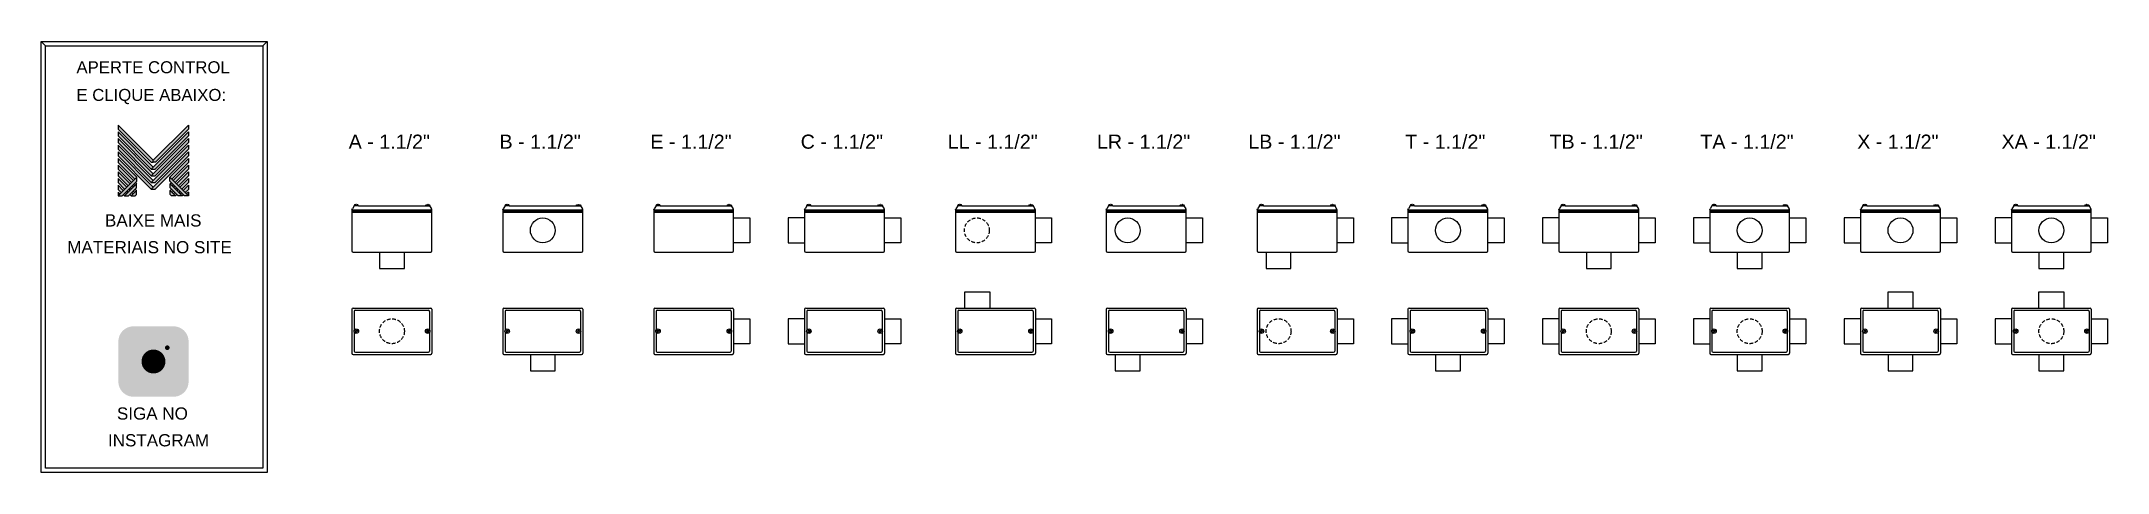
# Model space of a CAD drawing. Header units: millimetres. Extents: x -301 to 3370, y 92 to 858.
import ezdxf
from ezdxf.enums import TextEntityAlignment as Align

# ---------------------------------------------------------------- set-up
doc = ezdxf.new("R2010")
doc.units = ezdxf.units.MM
doc.linetypes.add('HIDDEN', pattern=[9.525, 6.35, -3.175])
for name, color, linetype in [('BUCHA DE PASSAGEM', 20, 'Continuous'), ('CONDULETE', 8, 'Continuous'), ('FURO VASADO', 251, 'HIDDEN'), ('logo01', 10, 'Continuous'), ('logo02', 250, 'Continuous')]:
    doc.layers.add(name, color=color, linetype=linetype)
doc.styles.get("Standard").update_dxf_attribs({"font": 'arial.ttf'})

msp = doc.modelspace()

# ---------------------------------------------------------------- texts
at = {"color": 1}
for s, p in [('A - 1.1/2"', (317.4, 667.2)), ('B - 1.1/2"', (585.4, 667.2)), ('E - 1.1/2"', (853.4, 667.2)), ('C - 1.1/2"', (1121.4, 667.2)), ('LL - 1.1/2"', (1389.4, 667.2)), ('LR - 1.1/2"', (1657.4, 667.2)), ('LB - 1.1/2"', (1925.4, 667.2)), ('T - 1.1/2"', (2193.4, 667.2)), ('TB - 1.1/2"', (2461.4, 667.2)), ('TA - 1.1/2"', (2729.4, 667.2)), ('X - 1.1/2"', (2997.4, 667.2)), ('XA - 1.1/2"', (3265.4, 667.2))]:
    msp.add_text(s, height=25, dxfattribs=at).set_placement(p, align=Align.CENTER)
at = {"layer": 'BUCHA DE PASSAGEM'}
for s, height, p in [('APERTE CONTROL', 21.263, (-238.4, 801.1)), ('E CLIQUE ABAIXO:', 21.263, (-238.4, 752)), ('BAIXE MAIS', 21.65, (-187.7, 529.1)), ('MATERIAIS NO SITE', 21.646, (-254.7, 481.6)), ('SIGA NO', 21.65, (-166.5, 186.5)), ('INSTAGRAM', 21.65, (-182.4, 139))]:
    msp.add_text(s, height=height, dxfattribs=at).set_placement(p)

# ---------------------------------------------------------------- blocks, each defined once
blk = doc.blocks.new('MESH')
at = {"layer": 'logo01'}
h = blk.add_hatch(color=256, dxfattribs=at)
h.dxf.hatch_style = 1
h.paths.add_polyline_path([(30046, 14087), (30046, 13835), (32119, 11769), (32248, 11769), (32248, 11893)])
h.paths.add_polyline_path([(30046, 13670), (30046, 13418), (32121, 11349), (32248, 11475)])
h.paths.add_polyline_path([(30046, 13253), (30046, 13001), (32121, 10932), (32248, 11058)])
h.paths.add_polyline_path([(30046, 12835), (30046, 12583), (32121, 10515), (32248, 10641)])
h.paths.add_polyline_path([(30046, 12418), (30046, 12166), (32121, 10097), (32248, 10223)])
h.paths.add_polyline_path([(30046, 12001), (30046, 11749), (31084, 10714), (31211, 10840)])
h.paths.add_polyline_path([(30046, 11583), (30046, 11331), (30875, 10505), (31001, 10631)])
h.paths.add_polyline_path([(30046, 11166), (30046, 10914), (30666, 10296), (30792, 10422)])
h.paths.add_polyline_path([(30046, 10749), (30046, 10497), (30456, 10088), (30583, 10214)])
h.paths.add_polyline_path([(30046, 10331), (30046, 10079), (30247, 9879), (30373, 10005)])
h.paths.add_polyline_path([(30164, 9796), (30046, 9914), (30046, 9679)])
h.paths.add_polyline_path([(30574, 9805), (30500, 9879), (30373, 9753), (30448, 9679)])
h.paths.add_polyline_path([(30784, 10013), (30709, 10088), (30583, 9962), (30657, 9887)])
h.paths.add_polyline_path([(30993, 9805), (30910, 9887), (30784, 9761), (30867, 9679)])
h.paths.add_polyline_path([(30993, 10222), (30918, 10296), (30792, 10170), (30867, 10096)])
h.paths.add_polyline_path([(31119, 10096), (30993, 9970), (31076, 9887), (31202, 10013)])
h.paths.add_polyline_path([(31202, 10431), (31128, 10505), (31001, 10379), (31076, 10305)], flags=17)
h.paths.add_polyline_path([(33284, 10840), (33284, 10588), (34196, 9679), (34449, 9679)])
h.paths.add_polyline_path([(33293, 10431), (33293, 10179), (33794, 9679), (34047, 9679)])
h.paths.add_polyline_path([(33293, 10013), (33293, 9761), (33376, 9679), (33628, 9679)], flags=17)
at = {"layer": 'logo02'}
h = blk.add_hatch(color=256, dxfattribs=at)
h.dxf.hatch_style = 1
h.paths.add_polyline_path([(34449, 13835), (34449, 14087), (32248, 11893), (32248, 11769), (32376, 11769)])
h.paths.add_polyline_path([(34449, 13418), (34449, 13670), (32121, 11349), (32374, 11349)])
h.paths.add_polyline_path([(34449, 13001), (34449, 13253), (32121, 10932), (32374, 10932)])
h.paths.add_polyline_path([(34449, 12583), (34449, 12835), (32121, 10515), (32374, 10515)])
h.paths.add_polyline_path([(34449, 12166), (34449, 12418), (32121, 10097), (32374, 10097)])
h.paths.add_polyline_path([(34449, 11749), (34449, 12001), (33284, 10840), (33411, 10714)], flags=17)
h.paths.add_polyline_path([(34449, 11331), (34449, 11583), (33494, 10631), (33620, 10505)], flags=17)
h.paths.add_polyline_path([(34449, 10914), (34449, 11166), (33703, 10422), (33829, 10296)], flags=17)
h.paths.add_polyline_path([(34449, 10497), (34449, 10749), (33912, 10214), (34039, 10088)])
h.paths.add_polyline_path([(34449, 10331), (34122, 10005), (34248, 9879), (34449, 10079)])
h.paths.add_polyline_path([(33577, 10296), (33502, 10222), (33628, 10096), (33703, 10170)])
h.paths.add_polyline_path([(33367, 10505), (33293, 10431), (33419, 10305), (33494, 10379)], flags=17)
h.paths.add_polyline_path([(33376, 10096), (33293, 10013), (33419, 9887), (33502, 9970)])
h.paths.add_polyline_path([(33786, 10088), (33711, 10013), (33838, 9887), (33912, 9962)])
h.paths.add_polyline_path([(33585, 9887), (33502, 9805), (33628, 9679), (33711, 9761)])
h.paths.add_polyline_path([(33995, 9879), (33921, 9805), (34047, 9679), (34122, 9753)])
h.paths.add_polyline_path([(34449, 9914), (34331, 9796), (34449, 9679)])
h.paths.add_polyline_path([(31202, 10013), (30867, 9679), (31119, 9679), (31202, 9761)], flags=17)
h.paths.add_polyline_path([(31202, 10179), (31202, 10431), (30448, 9679), (30701, 9679)])
h.paths.add_polyline_path([(31211, 10588), (31211, 10840), (30046, 9679), (30299, 9679)])
at = {"layer": 'logo01'}
for p, q in [((30046, 14087), (30046, 13835)), ((30046, 14087), (32248, 11893)), ((30046, 13835), (32119, 11769)), ((30046, 13670), (30046, 13418)), ((30046, 13670), (32248, 11475)), ((30046, 13418), (32121, 11349)), ((30046, 13253), (30046, 13001)), ((30046, 13253), (32248, 11058)), ((30046, 13001), (32121, 10932)), ((30046, 12835), (30046, 12583)), ((30046, 12835), (32248, 10641)), ((30046, 12583), (32121, 10515)), ((30046, 12418), (30046, 12166)), ((30046, 12418), (32248, 10223)), ((30046, 12166), (32121, 10097)), ((30046, 12001), (30046, 11749)), ((30046, 12001), (31211, 10840)), ((30046, 11749), (31084, 10714)), ((32119, 11769), (32248, 11769)), ((30046, 11583), (30046, 11331)), ((30046, 11583), (31001, 10631)), ((30046, 11331), (30875, 10505)), ((30046, 11166), (30046, 10914)), ((30046, 11166), (30792, 10422)), ((30046, 10914), (30666, 10296)), ((30046, 10749), (30046, 10497)), ((30046, 10749), (30583, 10214)), ((30046, 10497), (30456, 10088)), ((31001, 10379), (31076, 10305)), ((31128, 10505), (31202, 10431)), ((33284, 10840), (34449, 9679)), ((33284, 10588), (33284, 10840)), ((33284, 10588), (34196, 9679)), ((33293, 10431), (34047, 9679)), ((33293, 10179), (33293, 10431)), ((30046, 10331), (30046, 10079)), ((30046, 10331), (30373, 10005)), ((30046, 10079), (30247, 9879)), ((30046, 9914), (30046, 9679)), ((30046, 9914), (30164, 9796)), ((30373, 9753), (30448, 9679)), ((30500, 9879), (30574, 9805)), ((30583, 9962), (30657, 9887)), ((30709, 10088), (30784, 10013)), ((30784, 9761), (30867, 9679)), ((30792, 10170), (30867, 10096)), ((30910, 9887), (30993, 9805)), ((30918, 10296), (30993, 10222)), ((30993, 9970), (31076, 9887)), ((31119, 10096), (31202, 10013)), ((33293, 10179), (33794, 9679)), ((33293, 10013), (33628, 9679)), ((33293, 9761), (33293, 10013)), ((33293, 9761), (33376, 9679)), ((33628, 9679), (33376, 9679)), ((34047, 9679), (33794, 9679)), ((34449, 9679), (34196, 9679))]:
    blk.add_line(p, q, dxfattribs=at)
at = {"layer": 'logo02'}
for p, q in [((34449, 13670), (32121, 11349)), ((34449, 13253), (32121, 10932)), ((34449, 14087), (32248, 11893)), ((34449, 13418), (32374, 11349)), ((34449, 13001), (32374, 10932)), ((34449, 13835), (32376, 11769)), ((34449, 14087), (34449, 13835)), ((34449, 13670), (34449, 13418)), ((34449, 13253), (34449, 13001)), ((34449, 12835), (32121, 10515)), ((34449, 12418), (32121, 10097)), ((32248, 11769), (32248, 11893)), ((32376, 11769), (32248, 11769)), ((34449, 12583), (32374, 10515)), ((34449, 12166), (32374, 10097)), ((34449, 12001), (33284, 10840)), ((34449, 11749), (33411, 10714)), ((34449, 12835), (34449, 12583)), ((34449, 12418), (34449, 12166)), ((34449, 12001), (34449, 11749)), ((31211, 10840), (30046, 9679)), ((31211, 10588), (30299, 9679)), ((31202, 10431), (30448, 9679)), ((31202, 10179), (31202, 10431)), ((31211, 10588), (31211, 10840)), ((32121, 11349), (32374, 11349)), ((32121, 10932), (32374, 10932)), ((32121, 10515), (32374, 10515)), ((33367, 10505), (33293, 10431)), ((33494, 10379), (33419, 10305)), ((34449, 11583), (33494, 10631)), ((34449, 11331), (33620, 10505)), ((34449, 11166), (33703, 10422)), ((34449, 10914), (33829, 10296)), ((34449, 10749), (33912, 10214)), ((34449, 10497), (34039, 10088)), ((34449, 11583), (34449, 11331)), ((34449, 11166), (34449, 10914)), ((34449, 10749), (34449, 10497)), ((30046, 9679), (30299, 9679)), ((30448, 9679), (30701, 9679)), ((31202, 10179), (30701, 9679)), ((31202, 10013), (30867, 9679)), ((30867, 9679), (31119, 9679)), ((31202, 9761), (31119, 9679)), ((31202, 9761), (31202, 10013)), ((32121, 10097), (32374, 10097)), ((33376, 10096), (33293, 10013)), ((33502, 9970), (33419, 9887)), ((33577, 10296), (33502, 10222)), ((33585, 9887), (33502, 9805)), ((33703, 10170), (33628, 10096)), ((33711, 9761), (33628, 9679)), ((33786, 10088), (33711, 10013)), ((33912, 9962), (33838, 9887)), ((33995, 9879), (33921, 9805)), ((34122, 9753), (34047, 9679)), ((34449, 10331), (34122, 10005)), ((34449, 10079), (34248, 9879)), ((34449, 9914), (34331, 9796)), ((34449, 10331), (34449, 10079)), ((34449, 9914), (34449, 9679))]:
    blk.add_line(p, q, dxfattribs=at)

# ---------------------------------------------------------------- hatches: boundary and pattern name
at = {"layer": 'BUCHA DE PASSAGEM'}
h = msp.add_hatch(color=18, dxfattribs=at)
h.dxf.hatch_style = 1
h.paths.add_polyline_path([(-66, 352), (-137.1, 352, 0.414214), (-163.9, 325.2), (-163.9, 253.9, 0.414214), (-137.1, 227.1), (-66, 227.1, 0.414214), (-39.2, 253.9), (-39.2, 325.2, 0.414214)])
h.paths.add_polyline_path([(-118.9, 334.7), (-84.2, 334.7, -0.414214), (-56.5, 306.9), (-56.5, 272.2, -0.414214), (-84.2, 244.5), (-118.9, 244.5, -0.414214), (-146.6, 272.2), (-146.6, 306.9, -0.414214)], flags=16)
h.paths.add_polyline_path([(-118.9, 326.4), (-84.2, 326.4, -0.414214), (-64.8, 306.9), (-64.8, 272.2, -0.414214), (-84.2, 252.7), (-118.9, 252.7, -0.414214), (-138.3, 272.2), (-138.3, 306.9, -0.414214)], flags=0)
h.paths.add_polyline_path([(-80.3, 289.6, -1), (-122.8, 289.6, -1)], flags=0)
h.paths.add_polyline_path([(-88.6, 289.6, -1), (-114.5, 289.6, -1)], flags=0)
h.paths.add_polyline_path([(-72.9, 314.1, -1), (-81.2, 314.1, -1)], flags=0)
h.paths.add_polyline_path([(-84.2, 326.4), (-118.9, 326.4, 0.414214), (-138.3, 306.9), (-138.3, 272.2, 0.414214), (-118.9, 252.7), (-84.2, 252.7, 0.414214), (-64.8, 272.2), (-64.8, 306.9, 0.414214)], flags=0)
h.paths.add_polyline_path([(-114.5, 289.6, 1), (-88.6, 289.6, 1)], flags=0)
h = msp.add_hatch(color=0, dxfattribs=at)
h.dxf.hatch_style = 1
h.paths.add_polyline_path([(-118.9, 334.7, 0.414214), (-146.6, 306.9), (-146.6, 272.2, 0.414214), (-118.9, 244.5), (-84.2, 244.5, 0.414214), (-56.5, 272.2), (-56.5, 306.9, 0.414214), (-84.2, 334.7)])
h.paths.add_polyline_path([(-72.9, 314.1, -1), (-81.2, 314.1, -1)], flags=16)
h.paths.add_polyline_path([(-80.3, 289.6, -1), (-122.8, 289.6, -1)], flags=16)
h.paths.add_polyline_path([(-88.6, 289.6, -1), (-114.5, 289.6, -1)], flags=0)
h = msp.add_hatch(color=18, dxfattribs=at)
h.dxf.hatch_style = 1
h.paths.add_polyline_path([(-84.2, 326.4), (-118.9, 326.4, 0.414214), (-138.3, 306.9), (-138.3, 272.2, 0.414214), (-118.9, 252.7), (-84.2, 252.7, 0.414214), (-64.8, 272.2), (-64.8, 306.9, 0.414214)])
h.paths.add_polyline_path([(-80.3, 289.6, -1), (-122.8, 289.6, -1)], flags=16)
h.paths.add_polyline_path([(-88.6, 289.6, -1), (-114.5, 289.6, -1)], flags=0)
h.paths.add_polyline_path([(-81.2, 314.1, -1), (-72.9, 314.1, -1)], flags=16)
h.paths.add_polyline_path([(-88.6, 289.6, 1), (-114.5, 289.6, 1)], flags=0)
h = msp.add_hatch(color=0, dxfattribs=at)
h.dxf.hatch_style = 1
h.paths.add_polyline_path([(-122.8, 289.6, 1), (-80.3, 289.6, 1)])
h.paths.add_polyline_path([(-88.6, 289.6, -1), (-114.5, 289.6, -1)], flags=16)
h = msp.add_hatch(color=18, dxfattribs=at)
h.dxf.hatch_style = 1
h.paths.add_polyline_path([(-114.5, 289.6, 1), (-88.6, 289.6, 1)])
h = msp.add_hatch(color=0, dxfattribs=at)
h.dxf.hatch_style = 1
h.paths.add_polyline_path([(-72.9, 314.1, 1), (-81.2, 314.1, 1)])

# ---------------------------------------------------------------- linework, layer by layer
for p, q in [((-293.1, 850), (-300.8, 857.6)), ((92.7, 850), (100.3, 857.6))]:
    msp.add_line(p, q, dxfattribs=at)
for points in [[(-300.8, 857.6), (100.3, 857.6), (100.3, 92.4), (-300.8, 92.4)], [(-293.1, 850), (92.7, 850), (92.7, 100.1), (-293.1, 100.1)]]:
    msp.add_lwpolyline(points, close=True, dxfattribs=at)
at = {"layer": 'CONDULETE'}
for p, q in [((251.1, 558.8), (251.9, 560.5)), ((251.1, 558.8), (251.1, 485.7)), ((251.1, 558.8), (393.1, 558.8)), ((251.1, 556.4), (393.1, 556.4)), ((251.1, 554.7), (393.1, 554.7)), ((255.2, 565.7), (251.9, 560.5)), ((262.5, 565.7), (255, 565.7)), ((258.2, 567.3), (258.2, 567.9)), ((258.8, 567.1), (258.4, 567.1)), ((258.8, 567.1), (259.1, 567.1)), ((259.3, 567.3), (259.3, 567.9)), ((262.5, 565.7), (381.7, 565.7)), ((381.7, 565.7), (389.3, 565.7)), ((385, 567.3), (384.9, 567.9)), ((385.5, 567.1), (385.2, 567.1)), ((385.5, 567.1), (385.8, 567.1)), ((386, 567.3), (386.1, 567.9)), ((389, 565.7), (392.4, 560.5)), ((393.1, 558.8), (392.4, 560.5)), ((393.1, 485.7), (393.1, 558.8)), ((519.1, 558.8), (519.9, 560.5)), ((519.1, 558.8), (519.1, 485.7)), ((519.1, 558.8), (661.1, 558.8)), ((519.1, 556.4), (661.1, 556.4)), ((519.1, 554.7), (661.1, 554.7)), ((523.2, 565.7), (519.9, 560.5)), ((530.5, 565.7), (523, 565.7)), ((526.2, 567.3), (526.2, 567.9)), ((526.8, 567.1), (526.4, 567.1)), ((526.8, 567.1), (527.1, 567.1)), ((527.3, 567.3), (527.3, 567.9)), ((530.5, 565.7), (649.7, 565.7)), ((649.7, 565.7), (657.3, 565.7)), ((653, 567.3), (652.9, 567.9)), ((653.5, 567.1), (653.2, 567.1)), ((653.5, 567.1), (653.8, 567.1)), ((654, 567.3), (654.1, 567.9)), ((657, 565.7), (660.4, 560.5)), ((661.1, 558.8), (660.4, 560.5)), ((661.1, 485.7), (661.1, 558.8)), ((787.1, 558.8), (787.9, 560.5)), ((787.1, 558.8), (787.1, 485.7)), ((787.1, 558.8), (929.1, 558.8)), ((787.1, 556.4), (929.1, 556.4)), ((787.1, 554.7), (929.1, 554.7)), ((791.2, 565.7), (787.9, 560.5)), ((798.5, 565.7), (791, 565.7)), ((794.2, 567.3), (794.2, 567.9)), ((794.8, 567.1), (794.4, 567.1)), ((794.8, 567.1), (795.1, 567.1)), ((795.3, 567.3), (795.3, 567.9)), ((798.5, 565.7), (917.7, 565.7)), ((917.7, 565.7), (925.3, 565.7)), ((921, 567.3), (920.9, 567.9)), ((921.5, 567.1), (921.2, 567.1)), ((921.5, 567.1), (921.8, 567.1)), ((922, 567.3), (922.1, 567.9)), ((925, 565.7), (928.4, 560.5)), ((929.1, 558.8), (928.4, 560.5)), ((929.1, 485.7), (929.1, 558.8)), ((1055.1, 558.8), (1055.9, 560.5)), ((1055.1, 558.8), (1055.1, 485.7)), ((1055.1, 558.8), (1197.1, 558.8)), ((1055.1, 556.4), (1197.1, 556.4)), ((1055.1, 554.7), (1197.1, 554.7)), ((1059.2, 565.7), (1055.9, 560.5)), ((1066.5, 565.7), (1059, 565.7)), ((1062.2, 567.3), (1062.2, 567.9)), ((1062.8, 567.1), (1062.4, 567.1)), ((1062.8, 567.1), (1063.1, 567.1)), ((1063.3, 567.3), (1063.3, 567.9)), ((1066.5, 565.7), (1185.7, 565.7)), ((1185.7, 565.7), (1193.3, 565.7)), ((1189, 567.3), (1188.9, 567.9)), ((1189.5, 567.1), (1189.2, 567.1)), ((1189.5, 567.1), (1189.8, 567.1)), ((1190, 567.3), (1190.1, 567.9)), ((1193, 565.7), (1196.4, 560.5)), ((1197.1, 558.8), (1196.4, 560.5)), ((1197.1, 485.7), (1197.1, 558.8)), ((1323.1, 558.8), (1323.9, 560.5)), ((1323.1, 558.8), (1323.1, 485.7)), ((1323.1, 558.8), (1465.1, 558.8)), ((1323.1, 556.4), (1465.1, 556.4)), ((1323.1, 554.7), (1465.1, 554.7)), ((1327.2, 565.7), (1323.9, 560.5)), ((1334.5, 565.7), (1327, 565.7)), ((1330.2, 567.3), (1330.2, 567.9)), ((1330.8, 567.1), (1330.4, 567.1)), ((1330.8, 567.1), (1331.1, 567.1)), ((1331.3, 567.3), (1331.3, 567.9)), ((1334.5, 565.7), (1453.7, 565.7)), ((1453.7, 565.7), (1461.3, 565.7)), ((1457, 567.3), (1456.9, 567.9)), ((1457.5, 567.1), (1457.2, 567.1)), ((1457.5, 567.1), (1457.8, 567.1)), ((1458, 567.3), (1458.1, 567.9)), ((1461, 565.7), (1464.4, 560.5)), ((1465.1, 558.8), (1464.4, 560.5)), ((1465.1, 485.7), (1465.1, 558.8)), ((1591.1, 558.8), (1591.9, 560.5)), ((1591.1, 558.8), (1591.1, 485.7)), ((1591.1, 558.8), (1733.1, 558.8)), ((1591.1, 556.4), (1733.1, 556.4)), ((1591.1, 554.7), (1733.1, 554.7)), ((1595.2, 565.7), (1591.9, 560.5)), ((1602.5, 565.7), (1595, 565.7)), ((1598.2, 567.3), (1598.2, 567.9)), ((1598.8, 567.1), (1598.4, 567.1)), ((1598.8, 567.1), (1599.1, 567.1)), ((1599.3, 567.3), (1599.3, 567.9)), ((1602.5, 565.7), (1721.7, 565.7)), ((1721.7, 565.7), (1729.3, 565.7)), ((1725, 567.3), (1724.9, 567.9)), ((1725.5, 567.1), (1725.2, 567.1)), ((1725.5, 567.1), (1725.8, 567.1)), ((1726, 567.3), (1726.1, 567.9)), ((1729, 565.7), (1732.4, 560.5)), ((1733.1, 558.8), (1732.4, 560.5)), ((1733.1, 485.7), (1733.1, 558.8)), ((1859.1, 558.8), (1859.9, 560.5)), ((1859.1, 558.8), (1859.1, 485.7)), ((1859.1, 558.8), (2001.1, 558.8)), ((1859.1, 556.4), (2001.1, 556.4)), ((1859.1, 554.7), (2001.1, 554.7)), ((1863.2, 565.7), (1859.9, 560.5)), ((1870.5, 565.7), (1863, 565.7)), ((1866.2, 567.3), (1866.2, 567.9)), ((1866.8, 567.1), (1866.4, 567.1)), ((1866.8, 567.1), (1867.1, 567.1)), ((1867.3, 567.3), (1867.3, 567.9)), ((1870.5, 565.7), (1989.7, 565.7)), ((1989.7, 565.7), (1997.3, 565.7)), ((1993, 567.3), (1992.9, 567.9)), ((1993.5, 567.1), (1993.2, 567.1)), ((1993.5, 567.1), (1993.8, 567.1)), ((1994, 567.3), (1994.1, 567.9)), ((1997, 565.7), (2000.4, 560.5)), ((2001.1, 558.8), (2000.4, 560.5)), ((2001.1, 485.7), (2001.1, 558.8)), ((2127.1, 558.8), (2127.9, 560.5)), ((2127.1, 558.8), (2127.1, 485.7)), ((2127.1, 558.8), (2269.1, 558.8)), ((2127.1, 556.4), (2269.1, 556.4)), ((2127.1, 554.7), (2269.1, 554.7)), ((2131.2, 565.7), (2127.9, 560.5)), ((2138.5, 565.7), (2131, 565.7)), ((2134.2, 567.3), (2134.2, 567.9)), ((2134.8, 567.1), (2134.4, 567.1)), ((2134.8, 567.1), (2135.1, 567.1)), ((2135.3, 567.3), (2135.3, 567.9)), ((2138.5, 565.7), (2257.7, 565.7)), ((2257.7, 565.7), (2265.3, 565.7)), ((2261, 567.3), (2260.9, 567.9)), ((2261.5, 567.1), (2261.2, 567.1)), ((2261.5, 567.1), (2261.8, 567.1)), ((2262, 567.3), (2262.1, 567.9)), ((2265, 565.7), (2268.4, 560.5)), ((2269.1, 558.8), (2268.4, 560.5)), ((2269.1, 485.7), (2269.1, 558.8)), ((2395.1, 558.8), (2395.9, 560.5)), ((2395.1, 558.8), (2395.1, 485.7)), ((2395.1, 558.8), (2537.1, 558.8)), ((2395.1, 556.4), (2537.1, 556.4)), ((2395.1, 554.7), (2537.1, 554.7)), ((2399.2, 565.7), (2395.9, 560.5)), ((2406.5, 565.7), (2399, 565.7)), ((2402.2, 567.3), (2402.2, 567.9)), ((2402.8, 567.1), (2402.4, 567.1)), ((2402.8, 567.1), (2403.1, 567.1)), ((2403.3, 567.3), (2403.3, 567.9)), ((2406.5, 565.7), (2525.7, 565.7)), ((2525.7, 565.7), (2533.3, 565.7)), ((2529, 567.3), (2528.9, 567.9)), ((2529.5, 567.1), (2529.2, 567.1)), ((2529.5, 567.1), (2529.8, 567.1)), ((2530, 567.3), (2530.1, 567.9)), ((2533, 565.7), (2536.4, 560.5)), ((2537.1, 558.8), (2536.4, 560.5)), ((2537.1, 485.7), (2537.1, 558.8)), ((2663.1, 558.8), (2663.9, 560.5)), ((2663.1, 558.8), (2663.1, 485.7)), ((2663.1, 558.8), (2805.1, 558.8)), ((2663.1, 556.4), (2805.1, 556.4)), ((2663.1, 554.7), (2805.1, 554.7)), ((2667.2, 565.7), (2663.9, 560.5)), ((2674.5, 565.7), (2667, 565.7)), ((2670.2, 567.3), (2670.2, 567.9)), ((2670.8, 567.1), (2670.4, 567.1)), ((2670.8, 567.1), (2671.1, 567.1)), ((2671.3, 567.3), (2671.3, 567.9)), ((2674.5, 565.7), (2793.7, 565.7)), ((2793.7, 565.7), (2801.3, 565.7)), ((2797, 567.3), (2796.9, 567.9)), ((2797.5, 567.1), (2797.2, 567.1)), ((2797.5, 567.1), (2797.8, 567.1)), ((2798, 567.3), (2798.1, 567.9)), ((2801, 565.7), (2804.4, 560.5)), ((2805.1, 558.8), (2804.4, 560.5)), ((2805.1, 485.7), (2805.1, 558.8)), ((2931.1, 558.8), (2931.9, 560.5)), ((2931.1, 558.8), (2931.1, 485.7)), ((2931.1, 558.8), (3073.1, 558.8)), ((2931.1, 556.4), (3073.1, 556.4)), ((2931.1, 554.7), (3073.1, 554.7)), ((2935.2, 565.7), (2931.9, 560.5)), ((2942.5, 565.7), (2935, 565.7)), ((2938.2, 567.3), (2938.2, 567.9)), ((2938.8, 567.1), (2938.4, 567.1)), ((2938.8, 567.1), (2939.1, 567.1)), ((2939.3, 567.3), (2939.3, 567.9)), ((2942.5, 565.7), (3061.7, 565.7)), ((3061.7, 565.7), (3069.3, 565.7)), ((3065, 567.3), (3064.9, 567.9)), ((3065.5, 567.1), (3065.2, 567.1)), ((3065.5, 567.1), (3065.8, 567.1)), ((3066, 567.3), (3066.1, 567.9)), ((3069, 565.7), (3072.4, 560.5)), ((3073.1, 558.8), (3072.4, 560.5)), ((3073.1, 485.7), (3073.1, 558.8)), ((3199.1, 558.8), (3199.9, 560.5)), ((3199.1, 558.8), (3199.1, 485.7)), ((3199.1, 558.8), (3341.1, 558.8)), ((3199.1, 556.4), (3341.1, 556.4)), ((3199.1, 554.7), (3341.1, 554.7)), ((3203.2, 565.7), (3199.9, 560.5)), ((3210.5, 565.7), (3203, 565.7)), ((3206.2, 567.3), (3206.2, 567.9)), ((3206.8, 567.1), (3206.4, 567.1)), ((3206.8, 567.1), (3207.1, 567.1)), ((3207.3, 567.3), (3207.3, 567.9)), ((3210.5, 565.7), (3329.7, 565.7)), ((3329.7, 565.7), (3337.3, 565.7)), ((3333, 567.3), (3333, 567.9)), ((3333.5, 567.1), (3333.2, 567.1)), ((3333.5, 567.1), (3333.8, 567.1)), ((3334, 567.3), (3334.1, 567.9)), ((3337, 565.7), (3340.4, 560.5)), ((3341.1, 558.8), (3340.4, 560.5)), ((3341.1, 485.7), (3341.1, 558.8)), ((929.1, 544.3), (958.1, 544.3)), ((958.1, 544.3), (958.1, 500.2)), ((1055.1, 544.3), (1026.1, 544.3)), ((1026.1, 544.3), (1026.1, 500.2)), ((1197.1, 544.3), (1226.1, 544.3)), ((1226.1, 544.3), (1226.1, 500.2)), ((1465.1, 544.3), (1494.1, 544.3)), ((1494.1, 544.3), (1494.1, 500.2)), ((1733.1, 544.3), (1762.1, 544.3)), ((1762.1, 544.3), (1762.1, 500.2)), ((2001.1, 544.3), (2030.1, 544.3)), ((2030.1, 544.3), (2030.1, 500.2)), ((2127.1, 544.3), (2098.1, 544.3)), ((2098.1, 544.3), (2098.1, 500.2)), ((2269.1, 544.3), (2298.1, 544.3)), ((2298.1, 544.3), (2298.1, 500.2)), ((2395.1, 544.3), (2366.1, 544.3)), ((2366.1, 544.3), (2366.1, 500.2)), ((2537.1, 544.3), (2566.1, 544.3)), ((2566.1, 544.3), (2566.1, 500.2)), ((2663.1, 544.3), (2634.1, 544.3)), ((2634.1, 544.3), (2634.1, 500.2)), ((2805.1, 544.3), (2834.1, 544.3)), ((2834.1, 544.3), (2834.1, 500.2)), ((2931.1, 544.3), (2902.1, 544.3)), ((2902.1, 544.3), (2902.1, 500.2)), ((3073.1, 544.3), (3102.1, 544.3)), ((3102.1, 544.3), (3102.1, 500.2)), ((3199.1, 544.3), (3170.1, 544.3)), ((3170.1, 544.3), (3170.1, 500.2)), ((3341.1, 544.3), (3370.1, 544.3)), ((3370.1, 544.3), (3370.1, 500.2)), ((253.1, 483.7), (391.1, 483.7)), ((300.1, 483.7), (300.1, 454.7)), ((344.2, 454.7), (344.2, 483.7)), ((521.1, 483.7), (659.1, 483.7)), ((789.1, 483.7), (927.1, 483.7)), ((958.1, 500.2), (929.1, 500.2)), ((1026.1, 500.2), (1055.1, 500.2)), ((1057.1, 483.7), (1195.1, 483.7)), ((1226.1, 500.2), (1197.1, 500.2)), ((1325.1, 483.7), (1463.1, 483.7)), ((1494.1, 500.2), (1465.1, 500.2)), ((1593.1, 483.7), (1731.1, 483.7)), ((1762.1, 500.2), (1733.1, 500.2)), ((1861.1, 483.7), (1999.1, 483.7)), ((1875.1, 483.7), (1875.1, 454.7)), ((1919.2, 454.7), (1919.2, 483.7)), ((2030.1, 500.2), (2001.1, 500.2)), ((2098.1, 500.2), (2127.1, 500.2)), ((2129.1, 483.7), (2267.1, 483.7)), ((2298.1, 500.2), (2269.1, 500.2)), ((2366.1, 500.2), (2395.1, 500.2)), ((2397.1, 483.7), (2535.1, 483.7)), ((2444.1, 483.7), (2444.1, 454.7)), ((2488.2, 454.7), (2488.2, 483.7)), ((2566.1, 500.2), (2537.1, 500.2)), ((2634.1, 500.2), (2663.1, 500.2)), ((2665.1, 483.7), (2803.1, 483.7)), ((2712.1, 483.7), (2712.1, 454.7)), ((2756.2, 454.7), (2756.2, 483.7)), ((2834.1, 500.2), (2805.1, 500.2)), ((2902.1, 500.2), (2931.1, 500.2)), ((2933.1, 483.7), (3071.1, 483.7)), ((3102.1, 500.2), (3073.1, 500.2)), ((3170.1, 500.2), (3199.1, 500.2)), ((3201.1, 483.7), (3339.1, 483.7)), ((3248.1, 483.7), (3248.1, 454.7)), ((3292.2, 454.7), (3292.2, 483.7)), ((3370.1, 500.2), (3341.1, 500.2)), ((300.1, 454.7), (344.2, 454.7)), ((1875.1, 454.7), (1919.2, 454.7)), ((2444.1, 454.7), (2488.2, 454.7)), ((2712.1, 454.7), (2756.2, 454.7)), ((3248.1, 454.7), (3292.2, 454.7)), ((1340, 384.3), (1340, 413.3)), ((1340, 413.3), (1384.1, 413.3)), ((1384.1, 413.3), (1384.1, 384.3)), ((2980.1, 384.3), (2980.1, 413.3)), ((2980.1, 413.3), (3024.2, 413.3)), ((3024.2, 413.3), (3024.2, 384.3)), ((3248.1, 384.3), (3248.1, 413.3)), ((3248.1, 413.3), (3292.2, 413.3)), ((3292.2, 413.3), (3292.2, 384.3)), ((251.1, 382.3), (251.1, 304.3)), ((253.1, 384.3), (391.1, 384.3)), ((255.2, 378.5), (255.2, 345.1)), ((257.2, 380.5), (387, 380.5)), ((389, 378.5), (389, 345.1)), ((393.1, 382.3), (393.1, 304.3)), ((519.1, 382.3), (519.1, 304.3)), ((521.1, 384.3), (659.1, 384.3)), ((523.2, 378.5), (523.2, 345.1)), ((525.2, 380.5), (655, 380.5)), ((657, 378.5), (657, 345.1)), ((661.1, 382.3), (661.1, 304.3)), ((787.1, 382.3), (787.1, 304.3)), ((789.1, 384.3), (927.1, 384.3)), ((791.2, 378.5), (791.2, 345.1)), ((793.2, 380.5), (923, 380.5)), ((925, 378.5), (925, 345.1)), ((929.1, 382.3), (929.1, 304.3)), ((1055.1, 382.3), (1055.1, 304.3)), ((1057.1, 384.3), (1195.1, 384.3)), ((1059.2, 378.5), (1059.2, 345.1)), ((1061.2, 380.5), (1191, 380.5)), ((1193, 378.5), (1193, 345.1)), ((1197.1, 382.3), (1197.1, 304.3)), ((1323.1, 382.3), (1323.1, 304.3)), ((1325.1, 384.3), (1463.1, 384.3)), ((1327.2, 378.5), (1327.2, 345.1)), ((1329.2, 380.5), (1459, 380.5)), ((1461, 378.5), (1461, 345.1)), ((1465.1, 382.3), (1465.1, 304.3)), ((1591.1, 382.3), (1591.1, 304.3)), ((1593.1, 384.3), (1731.1, 384.3)), ((1595.2, 378.5), (1595.2, 345.1)), ((1597.2, 380.5), (1727, 380.5)), ((1729, 378.5), (1729, 345.1)), ((1733.1, 382.3), (1733.1, 304.3)), ((1859.1, 382.3), (1859.1, 304.3)), ((1861.1, 384.3), (1999.1, 384.3)), ((1863.2, 378.5), (1863.2, 345.1)), ((1865.2, 380.5), (1995, 380.5)), ((1997, 378.5), (1997, 345.1)), ((2001.1, 382.3), (2001.1, 304.3)), ((2127.1, 382.3), (2127.1, 304.3)), ((2129.1, 384.3), (2267.1, 384.3)), ((2131.2, 378.5), (2131.2, 345.1)), ((2133.2, 380.5), (2263, 380.5)), ((2265, 378.5), (2265, 345.1)), ((2269.1, 382.3), (2269.1, 304.3)), ((2395.1, 382.3), (2395.1, 304.3)), ((2397.1, 384.3), (2535.1, 384.3)), ((2399.2, 378.5), (2399.2, 345.1)), ((2401.2, 380.5), (2531, 380.5)), ((2533, 378.5), (2533, 345.1)), ((2537.1, 382.3), (2537.1, 304.3)), ((2663.1, 382.3), (2663.1, 304.3)), ((2665.1, 384.3), (2803.1, 384.3)), ((2667.2, 378.5), (2667.2, 345.1)), ((2669.2, 380.5), (2799, 380.5)), ((2801, 378.5), (2801, 345.1)), ((2805.1, 382.3), (2805.1, 304.3)), ((2931.1, 382.3), (2931.1, 304.3)), ((2933.1, 384.3), (3071.1, 384.3)), ((2935.2, 378.5), (2935.2, 345.1)), ((2937.2, 380.5), (3067, 380.5)), ((3069, 378.5), (3069, 345.1)), ((3073.1, 382.3), (3073.1, 304.3)), ((3199.1, 382.3), (3199.1, 304.3)), ((3201.1, 384.3), (3339.1, 384.3)), ((3203.2, 378.5), (3203.2, 345.1)), ((3205.2, 380.5), (3335, 380.5)), ((3337, 378.5), (3337, 345.1)), ((3341.1, 382.3), (3341.1, 304.3)), ((255.2, 341.4), (255.2, 308.1)), ((255.2, 335.4), (255.2, 308.1)), ((256.8, 343.3), (256.8, 343.6)), ((256.8, 343.3), (256.8, 342.9)), ((257, 343.8), (258, 343.8)), ((257, 342.7), (258, 342.7)), ((258.2, 345.1), (258.2, 344)), ((258.2, 341.5), (258.2, 342.5)), ((258.8, 345.3), (258.4, 345.3)), ((258.8, 341.3), (258.4, 341.3)), ((258.8, 345.3), (259.1, 345.3)), ((258.8, 341.3), (259.1, 341.3)), ((259.3, 345.1), (259.3, 344)), ((259.3, 341.5), (259.3, 342.5)), ((260.6, 343.8), (259.5, 343.8)), ((260.6, 342.7), (259.5, 342.7)), ((260.8, 343.3), (260.8, 343.6)), ((260.8, 343.3), (260.8, 342.9)), ((383.5, 343.3), (383.5, 343.6)), ((383.5, 343.3), (383.5, 342.9)), ((383.7, 343.8), (384.8, 343.8)), ((383.7, 342.7), (384.8, 342.7)), ((384.9, 345.1), (384.9, 344)), ((384.9, 341.5), (384.9, 342.5)), ((385.5, 345.3), (385.1, 345.3)), ((385.5, 341.3), (385.1, 341.3)), ((385.5, 345.3), (385.9, 345.3)), ((385.5, 341.3), (385.9, 341.3)), ((386.1, 345.1), (386.1, 344)), ((386.1, 341.5), (386.1, 342.5)), ((387.3, 343.8), (386.2, 343.8)), ((387.3, 342.7), (386.2, 342.7)), ((387.5, 343.3), (387.5, 343.6)), ((387.5, 343.3), (387.5, 342.9)), ((389, 341.4), (389, 308.1)), ((389, 335.4), (389, 308.1)), ((523.2, 341.4), (523.2, 308.1)), ((523.2, 335.4), (523.2, 308.1)), ((524.8, 343.3), (524.8, 343.6)), ((524.8, 343.3), (524.8, 342.9)), ((525, 343.8), (526, 343.8)), ((525, 342.7), (526, 342.7)), ((526.2, 345.1), (526.2, 344)), ((526.2, 341.5), (526.2, 342.5)), ((526.8, 345.3), (526.4, 345.3)), ((526.8, 341.3), (526.4, 341.3)), ((526.8, 345.3), (527.1, 345.3)), ((526.8, 341.3), (527.1, 341.3)), ((527.3, 345.1), (527.3, 344)), ((527.3, 341.5), (527.3, 342.5)), ((528.6, 343.8), (527.5, 343.8)), ((528.6, 342.7), (527.5, 342.7)), ((528.8, 343.3), (528.8, 343.6)), ((528.8, 343.3), (528.8, 342.9)), ((651.5, 343.3), (651.5, 343.6)), ((651.5, 343.3), (651.5, 342.9)), ((651.7, 343.8), (652.8, 343.8)), ((651.7, 342.7), (652.8, 342.7)), ((652.9, 345.1), (652.9, 344)), ((652.9, 341.5), (652.9, 342.5)), ((653.5, 345.3), (653.1, 345.3)), ((653.5, 341.3), (653.1, 341.3)), ((653.5, 345.3), (653.9, 345.3)), ((653.5, 341.3), (653.9, 341.3)), ((654.1, 345.1), (654.1, 344)), ((654.1, 341.5), (654.1, 342.5)), ((655.3, 343.8), (654.2, 343.8)), ((655.3, 342.7), (654.2, 342.7)), ((655.5, 343.3), (655.5, 343.6)), ((655.5, 343.3), (655.5, 342.9)), ((657, 341.4), (657, 308.1)), ((657, 335.4), (657, 308.1)), ((791.2, 341.4), (791.2, 308.1)), ((791.2, 335.4), (791.2, 308.1)), ((792.8, 343.3), (792.8, 343.6)), ((792.8, 343.3), (792.8, 342.9)), ((793, 343.8), (794, 343.8)), ((793, 342.7), (794, 342.7)), ((794.2, 345.1), (794.2, 344)), ((794.2, 341.5), (794.2, 342.5)), ((794.8, 345.3), (794.4, 345.3)), ((794.8, 341.3), (794.4, 341.3)), ((794.8, 345.3), (795.1, 345.3)), ((794.8, 341.3), (795.1, 341.3)), ((795.3, 345.1), (795.3, 344)), ((795.3, 341.5), (795.3, 342.5)), ((796.6, 343.8), (795.5, 343.8)), ((796.6, 342.7), (795.5, 342.7)), ((796.8, 343.3), (796.8, 343.6)), ((796.8, 343.3), (796.8, 342.9)), ((919.5, 343.3), (919.5, 343.6)), ((919.5, 343.3), (919.5, 342.9)), ((919.7, 343.8), (920.8, 343.8)), ((919.7, 342.7), (920.8, 342.7)), ((920.9, 345.1), (920.9, 344)), ((920.9, 341.5), (920.9, 342.5)), ((921.5, 345.3), (921.1, 345.3)), ((921.5, 341.3), (921.1, 341.3)), ((921.5, 345.3), (921.9, 345.3)), ((921.5, 341.3), (921.9, 341.3)), ((922.1, 345.1), (922.1, 344)), ((922.1, 341.5), (922.1, 342.5)), ((923.3, 343.8), (922.2, 343.8)), ((923.3, 342.7), (922.2, 342.7)), ((923.5, 343.3), (923.5, 343.6)), ((923.5, 343.3), (923.5, 342.9)), ((925, 341.4), (925, 308.1)), ((925, 335.4), (925, 308.1)), ((929.1, 365.3), (958.1, 365.3)), ((958.1, 365.3), (958.1, 321.2)), ((1055.1, 365.3), (1026.1, 365.3)), ((1026.1, 365.3), (1026.1, 321.2)), ((1059.2, 341.4), (1059.2, 308.1)), ((1059.2, 335.4), (1059.2, 308.1)), ((1060.8, 343.3), (1060.8, 343.6)), ((1060.8, 343.3), (1060.8, 342.9)), ((1061, 343.8), (1062, 343.8)), ((1061, 342.7), (1062, 342.7)), ((1062.2, 345.1), (1062.2, 344)), ((1062.2, 341.5), (1062.2, 342.5)), ((1062.8, 345.3), (1062.4, 345.3)), ((1062.8, 341.3), (1062.4, 341.3)), ((1062.8, 345.3), (1063.1, 345.3)), ((1062.8, 341.3), (1063.1, 341.3)), ((1063.3, 345.1), (1063.3, 344)), ((1063.3, 341.5), (1063.3, 342.5)), ((1064.6, 343.8), (1063.5, 343.8)), ((1064.6, 342.7), (1063.5, 342.7)), ((1064.8, 343.3), (1064.8, 343.6)), ((1064.8, 343.3), (1064.8, 342.9)), ((1187.5, 343.3), (1187.5, 343.6)), ((1187.5, 343.3), (1187.5, 342.9)), ((1187.7, 343.8), (1188.8, 343.8)), ((1187.7, 342.7), (1188.8, 342.7)), ((1188.9, 345.1), (1188.9, 344)), ((1188.9, 341.5), (1188.9, 342.5)), ((1189.5, 345.3), (1189.1, 345.3)), ((1189.5, 341.3), (1189.1, 341.3)), ((1189.5, 345.3), (1189.9, 345.3)), ((1189.5, 341.3), (1189.9, 341.3)), ((1190.1, 345.1), (1190.1, 344)), ((1190.1, 341.5), (1190.1, 342.5)), ((1191.3, 343.8), (1190.2, 343.8)), ((1191.3, 342.7), (1190.2, 342.7)), ((1191.5, 343.3), (1191.5, 343.6)), ((1191.5, 343.3), (1191.5, 342.9)), ((1193, 341.4), (1193, 308.1)), ((1193, 335.4), (1193, 308.1)), ((1197.1, 365.3), (1226.1, 365.3)), ((1226.1, 365.3), (1226.1, 321.2)), ((1327.2, 341.4), (1327.2, 308.1)), ((1327.2, 335.4), (1327.2, 308.1)), ((1328.8, 343.3), (1328.8, 343.6)), ((1328.8, 343.3), (1328.8, 342.9)), ((1329, 343.8), (1330, 343.8)), ((1329, 342.7), (1330, 342.7)), ((1330.2, 345.1), (1330.2, 344)), ((1330.2, 341.5), (1330.2, 342.5)), ((1330.8, 345.3), (1330.4, 345.3)), ((1330.8, 341.3), (1330.4, 341.3)), ((1330.8, 345.3), (1331.1, 345.3)), ((1330.8, 341.3), (1331.1, 341.3)), ((1331.3, 345.1), (1331.3, 344)), ((1331.3, 341.5), (1331.3, 342.5)), ((1332.6, 343.8), (1331.5, 343.8)), ((1332.6, 342.7), (1331.5, 342.7)), ((1332.8, 343.3), (1332.8, 343.6)), ((1332.8, 343.3), (1332.8, 342.9)), ((1455.5, 343.3), (1455.5, 343.6)), ((1455.5, 343.3), (1455.5, 342.9)), ((1455.7, 343.8), (1456.8, 343.8)), ((1455.7, 342.7), (1456.8, 342.7)), ((1456.9, 345.1), (1456.9, 344)), ((1456.9, 341.5), (1456.9, 342.5)), ((1457.5, 345.3), (1457.1, 345.3)), ((1457.5, 341.3), (1457.1, 341.3)), ((1457.5, 345.3), (1457.9, 345.3)), ((1457.5, 341.3), (1457.9, 341.3)), ((1458.1, 345.1), (1458.1, 344)), ((1458.1, 341.5), (1458.1, 342.5)), ((1459.3, 343.8), (1458.2, 343.8)), ((1459.3, 342.7), (1458.2, 342.7)), ((1459.5, 343.3), (1459.5, 343.6)), ((1459.5, 343.3), (1459.5, 342.9)), ((1461, 341.4), (1461, 308.1)), ((1461, 335.4), (1461, 308.1)), ((1465.1, 365.3), (1494.1, 365.3)), ((1494.1, 365.3), (1494.1, 321.2)), ((1595.2, 341.4), (1595.2, 308.1)), ((1595.2, 335.4), (1595.2, 308.1)), ((1596.8, 343.3), (1596.8, 343.6)), ((1596.8, 343.3), (1596.8, 342.9)), ((1597, 343.8), (1598, 343.8)), ((1597, 342.7), (1598, 342.7)), ((1598.2, 345.1), (1598.2, 344)), ((1598.2, 341.5), (1598.2, 342.5)), ((1598.8, 345.3), (1598.4, 345.3)), ((1598.8, 341.3), (1598.4, 341.3)), ((1598.8, 345.3), (1599.1, 345.3)), ((1598.8, 341.3), (1599.1, 341.3)), ((1599.3, 345.1), (1599.3, 344)), ((1599.3, 341.5), (1599.3, 342.5)), ((1600.6, 343.8), (1599.5, 343.8)), ((1600.6, 342.7), (1599.5, 342.7)), ((1600.8, 343.3), (1600.8, 343.6)), ((1600.8, 343.3), (1600.8, 342.9)), ((1723.5, 343.3), (1723.5, 343.6)), ((1723.5, 343.3), (1723.5, 342.9)), ((1723.7, 343.8), (1724.8, 343.8)), ((1723.7, 342.7), (1724.8, 342.7)), ((1724.9, 345.1), (1724.9, 344)), ((1724.9, 341.5), (1724.9, 342.5)), ((1725.5, 345.3), (1725.1, 345.3)), ((1725.5, 341.3), (1725.1, 341.3)), ((1725.5, 345.3), (1725.9, 345.3)), ((1725.5, 341.3), (1725.9, 341.3)), ((1726.1, 345.1), (1726.1, 344)), ((1726.1, 341.5), (1726.1, 342.5)), ((1727.3, 343.8), (1726.2, 343.8)), ((1727.3, 342.7), (1726.2, 342.7)), ((1727.5, 343.3), (1727.5, 343.6)), ((1727.5, 343.3), (1727.5, 342.9)), ((1729, 341.4), (1729, 308.1)), ((1729, 335.4), (1729, 308.1)), ((1733.1, 365.3), (1762.1, 365.3)), ((1762.1, 365.3), (1762.1, 321.2)), ((1863.2, 341.4), (1863.2, 308.1)), ((1863.2, 335.4), (1863.2, 308.1)), ((1864.8, 343.3), (1864.8, 343.6)), ((1864.8, 343.3), (1864.8, 342.9)), ((1865, 343.8), (1866, 343.8)), ((1865, 342.7), (1866, 342.7)), ((1866.2, 345.1), (1866.2, 344)), ((1866.2, 341.5), (1866.2, 342.5)), ((1866.8, 345.3), (1866.4, 345.3)), ((1866.8, 341.3), (1866.4, 341.3)), ((1866.8, 345.3), (1867.1, 345.3)), ((1866.8, 341.3), (1867.1, 341.3)), ((1867.3, 345.1), (1867.3, 344)), ((1867.3, 341.5), (1867.3, 342.5)), ((1868.6, 343.8), (1867.5, 343.8)), ((1868.6, 342.7), (1867.5, 342.7)), ((1868.8, 343.3), (1868.8, 343.6)), ((1868.8, 343.3), (1868.8, 342.9)), ((1991.5, 343.3), (1991.5, 343.6)), ((1991.5, 343.3), (1991.5, 342.9)), ((1991.7, 343.8), (1992.8, 343.8)), ((1991.7, 342.7), (1992.8, 342.7)), ((1992.9, 345.1), (1992.9, 344)), ((1992.9, 341.5), (1992.9, 342.5)), ((1993.5, 345.3), (1993.1, 345.3)), ((1993.5, 341.3), (1993.1, 341.3)), ((1993.5, 345.3), (1993.9, 345.3)), ((1993.5, 341.3), (1993.9, 341.3)), ((1994.1, 345.1), (1994.1, 344)), ((1994.1, 341.5), (1994.1, 342.5)), ((1995.3, 343.8), (1994.2, 343.8)), ((1995.3, 342.7), (1994.2, 342.7)), ((1995.5, 343.3), (1995.5, 343.6)), ((1995.5, 343.3), (1995.5, 342.9)), ((1997, 341.4), (1997, 308.1)), ((1997, 335.4), (1997, 308.1)), ((2001.1, 365.3), (2030.1, 365.3)), ((2001.1, 365.3), (2030.1, 365.3)), ((2030.1, 365.3), (2030.1, 321.2)), ((2030.1, 365.3), (2030.1, 321.2)), ((2127.1, 365.3), (2098.1, 365.3)), ((2098.1, 365.3), (2098.1, 321.2)), ((2131.2, 341.4), (2131.2, 308.1)), ((2131.2, 335.4), (2131.2, 308.1)), ((2132.8, 343.3), (2132.8, 343.6)), ((2132.8, 343.3), (2132.8, 342.9)), ((2133, 343.8), (2134, 343.8)), ((2133, 342.7), (2134, 342.7)), ((2134.2, 345.1), (2134.2, 344)), ((2134.2, 341.5), (2134.2, 342.5)), ((2134.8, 345.3), (2134.4, 345.3)), ((2134.8, 341.3), (2134.4, 341.3)), ((2134.8, 345.3), (2135.1, 345.3)), ((2134.8, 341.3), (2135.1, 341.3)), ((2135.3, 345.1), (2135.3, 344)), ((2135.3, 341.5), (2135.3, 342.5)), ((2136.6, 343.8), (2135.5, 343.8)), ((2136.6, 342.7), (2135.5, 342.7)), ((2136.8, 343.3), (2136.8, 343.6)), ((2136.8, 343.3), (2136.8, 342.9)), ((2259.5, 343.3), (2259.5, 343.6)), ((2259.5, 343.3), (2259.5, 342.9)), ((2259.7, 343.8), (2260.8, 343.8)), ((2259.7, 342.7), (2260.8, 342.7)), ((2260.9, 345.1), (2260.9, 344)), ((2260.9, 341.5), (2260.9, 342.5)), ((2261.5, 345.3), (2261.1, 345.3)), ((2261.5, 341.3), (2261.1, 341.3)), ((2261.5, 345.3), (2261.9, 345.3)), ((2261.5, 341.3), (2261.9, 341.3)), ((2262.1, 345.1), (2262.1, 344)), ((2262.1, 341.5), (2262.1, 342.5)), ((2263.3, 343.8), (2262.2, 343.8)), ((2263.3, 342.7), (2262.2, 342.7)), ((2263.5, 343.3), (2263.5, 343.6)), ((2263.5, 343.3), (2263.5, 342.9)), ((2265, 341.4), (2265, 308.1)), ((2265, 335.4), (2265, 308.1)), ((2269.1, 365.3), (2298.1, 365.3)), ((2269.1, 365.3), (2298.1, 365.3)), ((2298.1, 365.3), (2298.1, 321.2)), ((2298.1, 365.3), (2298.1, 321.2)), ((2395.1, 365.3), (2366.1, 365.3)), ((2366.1, 365.3), (2366.1, 321.2)), ((2399.2, 341.4), (2399.2, 308.1)), ((2399.2, 335.4), (2399.2, 308.1)), ((2400.8, 343.3), (2400.8, 343.6)), ((2400.8, 343.3), (2400.8, 342.9)), ((2401, 343.8), (2402, 343.8)), ((2401, 342.7), (2402, 342.7)), ((2402.2, 345.1), (2402.2, 344)), ((2402.2, 341.5), (2402.2, 342.5)), ((2402.8, 345.3), (2402.4, 345.3)), ((2402.8, 341.3), (2402.4, 341.3)), ((2402.8, 345.3), (2403.1, 345.3)), ((2402.8, 341.3), (2403.1, 341.3)), ((2403.3, 345.1), (2403.3, 344)), ((2403.3, 341.5), (2403.3, 342.5)), ((2404.6, 343.8), (2403.5, 343.8)), ((2404.6, 342.7), (2403.5, 342.7)), ((2404.8, 343.3), (2404.8, 343.6)), ((2404.8, 343.3), (2404.8, 342.9)), ((2527.5, 343.3), (2527.5, 343.6)), ((2527.5, 343.3), (2527.5, 342.9)), ((2527.7, 343.8), (2528.8, 343.8)), ((2527.7, 342.7), (2528.8, 342.7)), ((2528.9, 345.1), (2528.9, 344)), ((2528.9, 341.5), (2528.9, 342.5)), ((2529.5, 345.3), (2529.1, 345.3)), ((2529.5, 341.3), (2529.1, 341.3)), ((2529.5, 345.3), (2529.9, 345.3)), ((2529.5, 341.3), (2529.9, 341.3)), ((2530.1, 345.1), (2530.1, 344)), ((2530.1, 341.5), (2530.1, 342.5)), ((2531.3, 343.8), (2530.2, 343.8)), ((2531.3, 342.7), (2530.2, 342.7)), ((2531.5, 343.3), (2531.5, 343.6)), ((2531.5, 343.3), (2531.5, 342.9)), ((2533, 341.4), (2533, 308.1)), ((2533, 335.4), (2533, 308.1)), ((2537.1, 365.3), (2566.1, 365.3)), ((2537.1, 365.3), (2566.1, 365.3)), ((2566.1, 365.3), (2566.1, 321.2)), ((2566.1, 365.3), (2566.1, 321.2)), ((2663.1, 365.3), (2634.1, 365.3)), ((2634.1, 365.3), (2634.1, 321.2)), ((2667.2, 341.4), (2667.2, 308.1)), ((2667.2, 335.4), (2667.2, 308.1)), ((2668.8, 343.3), (2668.8, 343.6)), ((2668.8, 343.3), (2668.8, 342.9)), ((2669, 343.8), (2670, 343.8)), ((2669, 342.7), (2670, 342.7)), ((2670.2, 345.1), (2670.2, 344)), ((2670.2, 341.5), (2670.2, 342.5)), ((2670.8, 345.3), (2670.4, 345.3)), ((2670.8, 341.3), (2670.4, 341.3)), ((2670.8, 345.3), (2671.1, 345.3)), ((2670.8, 341.3), (2671.1, 341.3)), ((2671.3, 345.1), (2671.3, 344)), ((2671.3, 341.5), (2671.3, 342.5)), ((2672.6, 343.8), (2671.5, 343.8)), ((2672.6, 342.7), (2671.5, 342.7)), ((2672.8, 343.3), (2672.8, 343.6)), ((2672.8, 343.3), (2672.8, 342.9)), ((2795.5, 343.3), (2795.5, 343.6)), ((2795.5, 343.3), (2795.5, 342.9)), ((2795.7, 343.8), (2796.8, 343.8)), ((2795.7, 342.7), (2796.8, 342.7)), ((2796.9, 345.1), (2796.9, 344)), ((2796.9, 341.5), (2796.9, 342.5)), ((2797.5, 345.3), (2797.1, 345.3)), ((2797.5, 341.3), (2797.1, 341.3)), ((2797.5, 345.3), (2797.9, 345.3)), ((2797.5, 341.3), (2797.9, 341.3)), ((2798.1, 345.1), (2798.1, 344)), ((2798.1, 341.5), (2798.1, 342.5)), ((2799.3, 343.8), (2798.2, 343.8)), ((2799.3, 342.7), (2798.2, 342.7)), ((2799.5, 343.3), (2799.5, 343.6)), ((2799.5, 343.3), (2799.5, 342.9)), ((2801, 341.4), (2801, 308.1)), ((2801, 335.4), (2801, 308.1)), ((2805.1, 365.3), (2834.1, 365.3)), ((2805.1, 365.3), (2834.1, 365.3)), ((2834.1, 365.3), (2834.1, 321.2)), ((2834.1, 365.3), (2834.1, 321.2)), ((2931.1, 365.3), (2902.1, 365.3)), ((2902.1, 365.3), (2902.1, 321.2)), ((2935.2, 341.4), (2935.2, 308.1)), ((2935.2, 335.4), (2935.2, 308.1)), ((2936.8, 343.3), (2936.8, 343.6)), ((2936.8, 343.3), (2936.8, 342.9)), ((2937, 343.8), (2938, 343.8)), ((2937, 342.7), (2938, 342.7)), ((2938.2, 345.1), (2938.2, 344)), ((2938.2, 341.5), (2938.2, 342.5)), ((2938.8, 345.3), (2938.4, 345.3)), ((2938.8, 341.3), (2938.4, 341.3)), ((2938.8, 345.3), (2939.1, 345.3)), ((2938.8, 341.3), (2939.1, 341.3)), ((2939.3, 345.1), (2939.3, 344)), ((2939.3, 341.5), (2939.3, 342.5)), ((2940.6, 343.8), (2939.5, 343.8)), ((2940.6, 342.7), (2939.5, 342.7)), ((2940.8, 343.3), (2940.8, 343.6)), ((2940.8, 343.3), (2940.8, 342.9)), ((3063.5, 343.3), (3063.5, 343.6)), ((3063.5, 343.3), (3063.5, 342.9)), ((3063.7, 343.8), (3064.8, 343.8)), ((3063.7, 342.7), (3064.8, 342.7)), ((3064.9, 345.1), (3064.9, 344)), ((3064.9, 341.5), (3064.9, 342.5)), ((3065.5, 345.3), (3065.1, 345.3)), ((3065.5, 341.3), (3065.1, 341.3)), ((3065.5, 345.3), (3065.9, 345.3)), ((3065.5, 341.3), (3065.9, 341.3)), ((3066.1, 345.1), (3066.1, 344)), ((3066.1, 341.5), (3066.1, 342.5)), ((3067.3, 343.8), (3066.2, 343.8)), ((3067.3, 342.7), (3066.2, 342.7)), ((3067.5, 343.3), (3067.5, 343.6)), ((3067.5, 343.3), (3067.5, 342.9)), ((3069, 341.4), (3069, 308.1)), ((3069, 335.4), (3069, 308.1)), ((3073.1, 365.3), (3102.1, 365.3)), ((3073.1, 365.3), (3102.1, 365.3)), ((3102.1, 365.3), (3102.1, 321.2)), ((3102.1, 365.3), (3102.1, 321.2)), ((3199.1, 365.3), (3170.1, 365.3)), ((3170.1, 365.3), (3170.1, 321.2)), ((3203.2, 341.4), (3203.2, 308.1)), ((3203.2, 335.4), (3203.2, 308.1)), ((3204.8, 343.3), (3204.8, 343.6)), ((3204.8, 343.3), (3204.8, 342.9)), ((3205, 343.8), (3206, 343.8)), ((3205, 342.7), (3206, 342.7)), ((3206.2, 345.1), (3206.2, 344)), ((3206.2, 341.5), (3206.2, 342.5)), ((3206.8, 345.3), (3206.4, 345.3)), ((3206.8, 341.3), (3206.4, 341.3)), ((3206.8, 345.3), (3207.1, 345.3)), ((3206.8, 341.3), (3207.1, 341.3)), ((3207.3, 345.1), (3207.3, 344)), ((3207.3, 341.5), (3207.3, 342.5)), ((3208.6, 343.8), (3207.5, 343.8)), ((3208.6, 342.7), (3207.5, 342.7)), ((3208.8, 343.3), (3208.8, 343.6)), ((3208.8, 343.3), (3208.8, 342.9)), ((3331.5, 343.3), (3331.5, 343.6)), ((3331.5, 343.3), (3331.5, 342.9)), ((3331.7, 343.8), (3332.8, 343.8)), ((3331.7, 342.7), (3332.8, 342.7)), ((3333, 345.1), (3333, 344)), ((3333, 341.5), (3333, 342.5)), ((3333.5, 345.3), (3333.2, 345.3)), ((3333.5, 341.3), (3333.2, 341.3)), ((3333.5, 345.3), (3333.9, 345.3)), ((3333.5, 341.3), (3333.9, 341.3)), ((3334.1, 345.1), (3334.1, 344)), ((3334.1, 341.5), (3334.1, 342.5)), ((3335.3, 343.8), (3334.2, 343.8)), ((3335.3, 342.7), (3334.2, 342.7)), ((3335.5, 343.3), (3335.5, 343.6)), ((3335.5, 343.3), (3335.5, 342.9)), ((3337, 341.4), (3337, 308.1)), ((3337, 335.4), (3337, 308.1)), ((3341.1, 365.3), (3370.1, 365.3)), ((3370.1, 365.3), (3370.1, 321.2)), ((253.1, 302.3), (391.1, 302.3)), ((257.2, 306.1), (387, 306.1)), ((521.1, 302.3), (659.1, 302.3)), ((525.2, 306.1), (655, 306.1)), ((568.1, 302.3), (568.1, 273.3)), ((612.2, 273.3), (612.2, 302.3)), ((789.1, 302.3), (927.1, 302.3)), ((793.2, 306.1), (923, 306.1)), ((958.1, 321.2), (929.1, 321.2)), ((1026.1, 321.2), (1055.1, 321.2)), ((1057.1, 302.3), (1195.1, 302.3)), ((1061.2, 306.1), (1191, 306.1)), ((1226.1, 321.2), (1197.1, 321.2)), ((1325.1, 302.3), (1463.1, 302.3)), ((1329.2, 306.1), (1459, 306.1)), ((1494.1, 321.2), (1465.1, 321.2)), ((1593.1, 302.3), (1731.1, 302.3)), ((1597.2, 306.1), (1727, 306.1)), ((1607.1, 302.3), (1607.1, 273.3)), ((1651.2, 273.3), (1651.2, 302.3)), ((1762.1, 321.2), (1733.1, 321.2)), ((1861.1, 302.3), (1999.1, 302.3)), ((1865.2, 306.1), (1995, 306.1)), ((2030.1, 321.2), (2001.1, 321.2)), ((2030.1, 321.2), (2001.1, 321.2)), ((2098.1, 321.2), (2127.1, 321.2)), ((2129.1, 302.3), (2267.1, 302.3)), ((2133.2, 306.1), (2263, 306.1)), ((2176.1, 302.3), (2176.1, 273.3)), ((2220.2, 273.3), (2220.2, 302.3)), ((2298.1, 321.2), (2269.1, 321.2)), ((2298.1, 321.2), (2269.1, 321.2)), ((2366.1, 321.2), (2395.1, 321.2)), ((2397.1, 302.3), (2535.1, 302.3)), ((2401.2, 306.1), (2531, 306.1)), ((2566.1, 321.2), (2537.1, 321.2)), ((2566.1, 321.2), (2537.1, 321.2)), ((2634.1, 321.2), (2663.1, 321.2)), ((2665.1, 302.3), (2803.1, 302.3)), ((2669.2, 306.1), (2799, 306.1)), ((2712.1, 302.3), (2712.1, 273.3)), ((2756.2, 273.3), (2756.2, 302.3)), ((2834.1, 321.2), (2805.1, 321.2)), ((2834.1, 321.2), (2805.1, 321.2)), ((2902.1, 321.2), (2931.1, 321.2)), ((2933.1, 302.3), (3071.1, 302.3)), ((2937.2, 306.1), (3067, 306.1)), ((2980.1, 302.3), (2980.1, 273.3)), ((3024.2, 273.3), (3024.2, 302.3)), ((3102.1, 321.2), (3073.1, 321.2)), ((3102.1, 321.2), (3073.1, 321.2)), ((3170.1, 321.2), (3199.1, 321.2)), ((3201.1, 302.3), (3339.1, 302.3)), ((3205.2, 306.1), (3335, 306.1)), ((3248.1, 302.3), (3248.1, 273.3)), ((3292.2, 273.3), (3292.2, 302.3)), ((3370.1, 321.2), (3341.1, 321.2)), ((568.1, 273.3), (612.2, 273.3)), ((1607.1, 273.3), (1651.2, 273.3)), ((2176.1, 273.3), (2220.2, 273.3)), ((2712.1, 273.3), (2756.2, 273.3)), ((2980.1, 273.3), (3024.2, 273.3)), ((3248.1, 273.3), (3292.2, 273.3))]:
    msp.add_line(p, q, dxfattribs=at)
for centre, radius in [((590.1, 522.3), 22.1), ((1629.2, 522.3), 22.1), ((2198.1, 522.3), 22.1), ((2734.1, 522.3), 22.1), ((3002.1, 522.3), 22.1), ((3270.1, 522.3), 22.1), ((258.8, 343.3), 3.99), ((385.5, 343.3), 3.99), ((526.8, 343.3), 3.99), ((653.5, 343.3), 3.99), ((794.8, 343.3), 3.99), ((921.5, 343.3), 3.99), ((1062.8, 343.3), 3.99), ((1189.5, 343.3), 3.99), ((1330.8, 343.3), 3.99), ((1457.5, 343.3), 3.99), ((1598.8, 343.3), 3.99), ((1725.5, 343.3), 3.99), ((1866.8, 343.3), 3.99), ((1993.5, 343.3), 3.99), ((2134.8, 343.3), 3.99), ((2261.5, 343.3), 3.99), ((2402.8, 343.3), 3.99), ((2529.5, 343.3), 3.99), ((2670.8, 343.3), 3.99), ((2797.5, 343.3), 3.99), ((2938.8, 343.3), 3.99), ((3065.5, 343.3), 3.99), ((3206.8, 343.3), 3.99), ((3333.5, 343.3), 3.99)]:
    msp.add_circle(centre, radius, dxfattribs=at)
for centre, radius, start, end in [((255, 565.9), 0.2, 170.9615, 270), ((258, 567.9), 0.2, 5.1527, 97.0004), ((258.4, 567.3), 0.2, 185.1527, 270), ((259.1, 567.3), 0.2, 270, 354.8473), ((259.5, 567.9), 0.2, 82.9996, 174.8473), ((262.5, 565.9), 0.2, 270, 9.0385), ((381.7, 565.9), 0.2, 170.9615, 270), ((384.7, 567.9), 0.2, 5.1527, 97.0004), ((385.2, 567.3), 0.2, 185.1527, 270), ((385.8, 567.3), 0.2, 270, 354.8473), ((386.3, 567.9), 0.2, 82.9996, 174.8473), ((389.3, 565.9), 0.2, 270, 9.0385), ((523, 565.9), 0.2, 170.9615, 270), ((526, 567.9), 0.2, 5.1527, 97.0004), ((526.4, 567.3), 0.2, 185.1527, 270), ((527.1, 567.3), 0.2, 270, 354.8473), ((527.5, 567.9), 0.2, 82.9996, 174.8473), ((530.5, 565.9), 0.2, 270, 9.0385), ((649.7, 565.9), 0.2, 170.9615, 270), ((652.7, 567.9), 0.2, 5.1527, 97.0004), ((653.2, 567.3), 0.2, 185.1527, 270), ((653.8, 567.3), 0.2, 270, 354.8473), ((654.3, 567.9), 0.2, 82.9996, 174.8473), ((657.3, 565.9), 0.2, 270, 9.0385), ((791, 565.9), 0.2, 170.9615, 270), ((794, 567.9), 0.2, 5.1527, 97.0004), ((794.4, 567.3), 0.2, 185.1527, 270), ((795.1, 567.3), 0.2, 270, 354.8473), ((795.5, 567.9), 0.2, 82.9996, 174.8473), ((798.5, 565.9), 0.2, 270, 9.0385), ((917.7, 565.9), 0.2, 170.9615, 270), ((920.7, 567.9), 0.2, 5.1527, 97.0004), ((921.2, 567.3), 0.2, 185.1527, 270), ((921.8, 567.3), 0.2, 270, 354.8473), ((922.3, 567.9), 0.2, 82.9996, 174.8473), ((925.3, 565.9), 0.2, 270, 9.0385), ((1059, 565.9), 0.2, 170.9615, 270), ((1062, 567.9), 0.2, 5.1527, 97.0004), ((1062.4, 567.3), 0.2, 185.1527, 270), ((1063.1, 567.3), 0.2, 270, 354.8473), ((1063.5, 567.9), 0.2, 82.9996, 174.8473), ((1066.5, 565.9), 0.2, 270, 9.0385), ((1185.7, 565.9), 0.2, 170.9615, 270), ((1188.7, 567.9), 0.2, 5.1527, 97.0004), ((1189.2, 567.3), 0.2, 185.1527, 270), ((1189.8, 567.3), 0.2, 270, 354.8473), ((1190.3, 567.9), 0.2, 82.9996, 174.8473), ((1193.3, 565.9), 0.2, 270, 9.0385), ((1327, 565.9), 0.2, 170.9615, 270), ((1330, 567.9), 0.2, 5.1527, 97.0004), ((1330.4, 567.3), 0.2, 185.1527, 270), ((1331.1, 567.3), 0.2, 270, 354.8473), ((1331.5, 567.9), 0.2, 82.9996, 174.8473), ((1334.5, 565.9), 0.2, 270, 9.0385), ((1453.7, 565.9), 0.2, 170.9615, 270), ((1456.7, 567.9), 0.2, 5.1527, 97.0004), ((1457.2, 567.3), 0.2, 185.1527, 270), ((1457.8, 567.3), 0.2, 270, 354.8473), ((1458.3, 567.9), 0.2, 82.9996, 174.8473), ((1461.3, 565.9), 0.2, 270, 9.0385), ((1595, 565.9), 0.2, 170.9615, 270), ((1598, 567.9), 0.2, 5.1527, 97.0004), ((1598.4, 567.3), 0.2, 185.1527, 270), ((1599.1, 567.3), 0.2, 270, 354.8473), ((1599.5, 567.9), 0.2, 82.9996, 174.8473), ((1602.5, 565.9), 0.2, 270, 9.0385), ((1721.7, 565.9), 0.2, 170.9615, 270), ((1724.7, 567.9), 0.2, 5.1527, 97.0004), ((1725.2, 567.3), 0.2, 185.1527, 270), ((1725.8, 567.3), 0.2, 270, 354.8473), ((1726.3, 567.9), 0.2, 82.9996, 174.8473), ((1729.3, 565.9), 0.2, 270, 9.0385), ((1863, 565.9), 0.2, 170.9615, 270), ((1866, 567.9), 0.2, 5.1527, 97.0004), ((1866.4, 567.3), 0.2, 185.1527, 270), ((1867.1, 567.3), 0.2, 270, 354.8473), ((1867.5, 567.9), 0.2, 82.9996, 174.8473), ((1870.5, 565.9), 0.2, 270, 9.0385), ((1989.7, 565.9), 0.2, 170.9615, 270), ((1992.7, 567.9), 0.2, 5.1527, 97.0004), ((1993.2, 567.3), 0.2, 185.1527, 270), ((1993.8, 567.3), 0.2, 270, 354.8473), ((1994.3, 567.9), 0.2, 82.9996, 174.8473), ((1997.3, 565.9), 0.2, 270, 9.0385), ((2131, 565.9), 0.2, 170.9615, 270), ((2134, 567.9), 0.2, 5.1527, 97.0004), ((2134.4, 567.3), 0.2, 185.1527, 270), ((2135.1, 567.3), 0.2, 270, 354.8473), ((2135.5, 567.9), 0.2, 82.9996, 174.8473), ((2138.5, 565.9), 0.2, 270, 9.0385), ((2257.7, 565.9), 0.2, 170.9615, 270), ((2260.7, 567.9), 0.2, 5.1527, 97.0004), ((2261.2, 567.3), 0.2, 185.1527, 270), ((2261.8, 567.3), 0.2, 270, 354.8473), ((2262.3, 567.9), 0.2, 82.9996, 174.8473), ((2265.3, 565.9), 0.2, 270, 9.0385), ((2399, 565.9), 0.2, 170.9615, 270), ((2402, 567.9), 0.2, 5.1527, 97.0004), ((2402.4, 567.3), 0.2, 185.1527, 270), ((2403.1, 567.3), 0.2, 270, 354.8473), ((2403.5, 567.9), 0.2, 82.9996, 174.8473), ((2406.5, 565.9), 0.2, 270, 9.0385), ((2525.7, 565.9), 0.2, 170.9615, 270), ((2528.7, 567.9), 0.2, 5.1527, 97.0004), ((2529.2, 567.3), 0.2, 185.1527, 270), ((2529.8, 567.3), 0.2, 270, 354.8473), ((2530.3, 567.9), 0.2, 82.9996, 174.8473), ((2533.3, 565.9), 0.2, 270, 9.0385), ((2667, 565.9), 0.2, 170.9615, 270), ((2670, 567.9), 0.2, 5.1527, 97.0004), ((2670.4, 567.3), 0.2, 185.1527, 270), ((2671.1, 567.3), 0.2, 270, 354.8473), ((2671.5, 567.9), 0.2, 82.9996, 174.8473), ((2674.5, 565.9), 0.2, 270, 9.0385), ((2793.7, 565.9), 0.2, 170.9615, 270), ((2796.7, 567.9), 0.2, 5.1527, 97.0004), ((2797.2, 567.3), 0.2, 185.1527, 270), ((2797.8, 567.3), 0.2, 270, 354.8473), ((2798.3, 567.9), 0.2, 82.9996, 174.8473), ((2801.3, 565.9), 0.2, 270, 9.0385), ((2935, 565.9), 0.2, 170.9615, 270), ((2938, 567.9), 0.2, 5.1527, 97.0004), ((2938.4, 567.3), 0.2, 185.1527, 270), ((2939.1, 567.3), 0.2, 270, 354.8473), ((2939.5, 567.9), 0.2, 82.9996, 174.8473), ((2942.5, 565.9), 0.2, 270, 9.0385), ((3061.7, 565.9), 0.2, 170.9615, 270), ((3064.8, 567.9), 0.2, 5.1527, 97.0004), ((3065.2, 567.3), 0.2, 185.1527, 270), ((3065.8, 567.3), 0.2, 270, 354.8473), ((3066.3, 567.9), 0.2, 82.9996, 174.8473), ((3069.3, 565.9), 0.2, 270, 9.0385), ((3203, 565.9), 0.2, 170.9615, 270), ((3206, 567.9), 0.2, 5.1527, 97.0004), ((3206.4, 567.3), 0.2, 185.1527, 270), ((3207.1, 567.3), 0.2, 270, 354.8473), ((3207.5, 567.9), 0.2, 82.9996, 174.8473), ((3210.5, 565.9), 0.2, 270, 9.0385), ((3329.7, 565.9), 0.2, 170.9615, 270), ((3332.8, 567.9), 0.2, 5.1527, 97.0004), ((3333.2, 567.3), 0.2, 185.1527, 270), ((3333.8, 567.3), 0.2, 270, 354.8473), ((3334.3, 567.9), 0.2, 82.9996, 174.8473), ((3337.3, 565.9), 0.2, 270, 9.0385), ((253.1, 485.7), 2, 180, 270), ((391.1, 485.7), 2, 270, 0), ((521.1, 485.7), 2, 180, 270), ((659.1, 485.7), 2, 270, 0), ((789.1, 485.7), 2, 180, 270), ((927.1, 485.7), 2, 270, 0), ((1057.1, 485.7), 2, 180, 270), ((1195.1, 485.7), 2, 270, 0), ((1325.1, 485.7), 2, 180, 270), ((1463.1, 485.7), 2, 270, 0), ((1593.1, 485.7), 2, 180, 270), ((1731.1, 485.7), 2, 270, 0), ((1861.1, 485.7), 2, 180, 270), ((1999.1, 485.7), 2, 270, 0), ((2129.1, 485.7), 2, 180, 270), ((2267.1, 485.7), 2, 270, 0), ((2397.1, 485.7), 2, 180, 270), ((2535.1, 485.7), 2, 270, 0), ((2665.1, 485.7), 2, 180, 270), ((2803.1, 485.7), 2, 270, 0), ((2933.1, 485.7), 2, 180, 270), ((3071.1, 485.7), 2, 270, 0), ((3201.1, 485.7), 2, 180, 270), ((3339.1, 485.7), 2, 270, 0), ((253.1, 382.3), 2, 90, 180), ((257.2, 378.5), 2, 90, 180), ((387, 378.5), 2, 0, 90), ((391.1, 382.3), 2, 0, 90), ((521.1, 382.3), 2, 90, 180), ((525.2, 378.5), 2, 90, 180), ((655, 378.5), 2, 0, 90), ((659.1, 382.3), 2, 0, 90), ((789.1, 382.3), 2, 90, 180), ((793.2, 378.5), 2, 90, 180), ((923, 378.5), 2, 0, 90), ((927.1, 382.3), 2, 0, 90), ((1057.1, 382.3), 2, 90, 180), ((1061.2, 378.5), 2, 90, 180), ((1191, 378.5), 2, 0, 90), ((1195.1, 382.3), 2, 0, 90), ((1325.1, 382.3), 2, 90, 180), ((1329.2, 378.5), 2, 90, 180), ((1459, 378.5), 2, 0, 90), ((1463.1, 382.3), 2, 0, 90), ((1593.1, 382.3), 2, 90, 180), ((1597.2, 378.5), 2, 90, 180), ((1727, 378.5), 2, 0, 90), ((1731.1, 382.3), 2, 0, 90), ((1861.1, 382.3), 2, 90, 180), ((1865.2, 378.5), 2, 90, 180), ((1995, 378.5), 2, 0, 90), ((1999.1, 382.3), 2, 0, 90), ((2129.1, 382.3), 2, 90, 180), ((2133.2, 378.5), 2, 90, 180), ((2263, 378.5), 2, 0, 90), ((2267.1, 382.3), 2, 0, 90), ((2397.1, 382.3), 2, 90, 180), ((2401.2, 378.5), 2, 90, 180), ((2531, 378.5), 2, 0, 90), ((2535.1, 382.3), 2, 0, 90), ((2665.1, 382.3), 2, 90, 180), ((2669.2, 378.5), 2, 90, 180), ((2799, 378.5), 2, 0, 90), ((2803.1, 382.3), 2, 0, 90), ((2933.1, 382.3), 2, 90, 180), ((2937.2, 378.5), 2, 90, 180), ((3067, 378.5), 2, 0, 90), ((3071.1, 382.3), 2, 0, 90), ((3201.1, 382.3), 2, 90, 180), ((3205.2, 378.5), 2, 90, 180), ((3335, 378.5), 2, 0, 90), ((3339.1, 382.3), 2, 0, 90), ((257, 343.6), 0.2, 90, 180), ((257, 342.9), 0.2, 180, 270), ((258, 344), 0.16, 270, 0), ((258, 342.5), 0.16, 0, 90), ((258.4, 345.1), 0.2, 90, 180), ((258.4, 341.5), 0.2, 180, 270), ((259.1, 345.1), 0.2, 0, 90), ((259.1, 341.5), 0.2, 270, 0), ((259.5, 344), 0.16, 180, 270), ((259.5, 342.5), 0.16, 90, 180), ((260.6, 343.6), 0.2, 0, 90), ((260.6, 342.9), 0.2, 270, 0), ((383.7, 343.6), 0.2, 90, 180), ((383.7, 342.9), 0.2, 180, 270), ((384.8, 344), 0.16, 270, 0), ((384.8, 342.5), 0.16, 0, 90), ((385.1, 345.1), 0.2, 90, 180), ((385.1, 341.5), 0.2, 180, 270), ((385.9, 345.1), 0.2, 0, 90), ((385.9, 341.5), 0.2, 270, 0), ((386.2, 344), 0.16, 180, 270), ((386.2, 342.5), 0.16, 90, 180), ((387.3, 343.6), 0.2, 0, 90), ((387.3, 342.9), 0.2, 270, 0), ((525, 343.6), 0.2, 90, 180), ((525, 342.9), 0.2, 180, 270), ((526, 344), 0.16, 270, 0), ((526, 342.5), 0.16, 0, 90), ((526.4, 345.1), 0.2, 90, 180), ((526.4, 341.5), 0.2, 180, 270), ((527.1, 345.1), 0.2, 0, 90), ((527.1, 341.5), 0.2, 270, 0), ((527.5, 344), 0.16, 180, 270), ((527.5, 342.5), 0.16, 90, 180), ((528.6, 343.6), 0.2, 0, 90), ((528.6, 342.9), 0.2, 270, 0), ((651.7, 343.6), 0.2, 90, 180), ((651.7, 342.9), 0.2, 180, 270), ((652.8, 344), 0.16, 270, 0), ((652.8, 342.5), 0.16, 0, 90), ((653.1, 345.1), 0.2, 90, 180), ((653.1, 341.5), 0.2, 180, 270), ((653.9, 345.1), 0.2, 0, 90), ((653.9, 341.5), 0.2, 270, 0), ((654.2, 344), 0.16, 180, 270), ((654.2, 342.5), 0.16, 90, 180), ((655.3, 343.6), 0.2, 0, 90), ((655.3, 342.9), 0.2, 270, 0), ((793, 343.6), 0.2, 90, 180), ((793, 342.9), 0.2, 180, 270), ((794, 344), 0.16, 270, 0), ((794, 342.5), 0.16, 0, 90), ((794.4, 345.1), 0.2, 90, 180), ((794.4, 341.5), 0.2, 180, 270), ((795.1, 345.1), 0.2, 0, 90), ((795.1, 341.5), 0.2, 270, 0), ((795.5, 344), 0.16, 180, 270), ((795.5, 342.5), 0.16, 90, 180), ((796.6, 343.6), 0.2, 0, 90), ((796.6, 342.9), 0.2, 270, 0), ((919.7, 343.6), 0.2, 90, 180), ((919.7, 342.9), 0.2, 180, 270), ((920.8, 344), 0.16, 270, 0), ((920.8, 342.5), 0.16, 0, 90), ((921.1, 345.1), 0.2, 90, 180), ((921.1, 341.5), 0.2, 180, 270), ((921.9, 345.1), 0.2, 0, 90), ((921.9, 341.5), 0.2, 270, 0), ((922.2, 344), 0.16, 180, 270), ((922.2, 342.5), 0.16, 90, 180), ((923.3, 343.6), 0.2, 0, 90), ((923.3, 342.9), 0.2, 270, 0), ((1061, 343.6), 0.2, 90, 180), ((1061, 342.9), 0.2, 180, 270), ((1062, 344), 0.16, 270, 0), ((1062, 342.5), 0.16, 0, 90), ((1062.4, 345.1), 0.2, 90, 180), ((1062.4, 341.5), 0.2, 180, 270), ((1063.1, 345.1), 0.2, 0, 90), ((1063.1, 341.5), 0.2, 270, 0), ((1063.5, 344), 0.16, 180, 270), ((1063.5, 342.5), 0.16, 90, 180), ((1064.6, 343.6), 0.2, 0, 90), ((1064.6, 342.9), 0.2, 270, 0), ((1187.7, 343.6), 0.2, 90, 180), ((1187.7, 342.9), 0.2, 180, 270), ((1188.8, 344), 0.16, 270, 0), ((1188.8, 342.5), 0.16, 0, 90), ((1189.1, 345.1), 0.2, 90, 180), ((1189.1, 341.5), 0.2, 180, 270), ((1189.9, 345.1), 0.2, 0, 90), ((1189.9, 341.5), 0.2, 270, 0), ((1190.2, 344), 0.16, 180, 270), ((1190.2, 342.5), 0.16, 90, 180), ((1191.3, 343.6), 0.2, 0, 90), ((1191.3, 342.9), 0.2, 270, 0), ((1329, 343.6), 0.2, 90, 180), ((1329, 342.9), 0.2, 180, 270), ((1330, 344), 0.16, 270, 0), ((1330, 342.5), 0.16, 0, 90), ((1330.4, 345.1), 0.2, 90, 180), ((1330.4, 341.5), 0.2, 180, 270), ((1331.1, 345.1), 0.2, 0, 90), ((1331.1, 341.5), 0.2, 270, 0), ((1331.5, 344), 0.16, 180, 270), ((1331.5, 342.5), 0.16, 90, 180), ((1332.6, 343.6), 0.2, 0, 90), ((1332.6, 342.9), 0.2, 270, 0), ((1455.7, 343.6), 0.2, 90, 180), ((1455.7, 342.9), 0.2, 180, 270), ((1456.8, 344), 0.16, 270, 0), ((1456.8, 342.5), 0.16, 0, 90), ((1457.1, 345.1), 0.2, 90, 180), ((1457.1, 341.5), 0.2, 180, 270), ((1457.9, 345.1), 0.2, 0, 90), ((1457.9, 341.5), 0.2, 270, 0), ((1458.2, 344), 0.16, 180, 270), ((1458.2, 342.5), 0.16, 90, 180), ((1459.3, 343.6), 0.2, 0, 90), ((1459.3, 342.9), 0.2, 270, 0), ((1597, 343.6), 0.2, 90, 180), ((1597, 342.9), 0.2, 180, 270), ((1598, 344), 0.16, 270, 0), ((1598, 342.5), 0.16, 0, 90), ((1598.4, 345.1), 0.2, 90, 180), ((1598.4, 341.5), 0.2, 180, 270), ((1599.1, 345.1), 0.2, 0, 90), ((1599.1, 341.5), 0.2, 270, 0), ((1599.5, 344), 0.16, 180, 270), ((1599.5, 342.5), 0.16, 90, 180), ((1600.6, 343.6), 0.2, 0, 90), ((1600.6, 342.9), 0.2, 270, 0), ((1723.7, 343.6), 0.2, 90, 180), ((1723.7, 342.9), 0.2, 180, 270), ((1724.8, 344), 0.16, 270, 0), ((1724.8, 342.5), 0.16, 0, 90), ((1725.1, 345.1), 0.2, 90, 180), ((1725.1, 341.5), 0.2, 180, 270), ((1725.9, 345.1), 0.2, 0, 90), ((1725.9, 341.5), 0.2, 270, 0), ((1726.2, 344), 0.16, 180, 270), ((1726.2, 342.5), 0.16, 90, 180), ((1727.3, 343.6), 0.2, 0, 90), ((1727.3, 342.9), 0.2, 270, 0), ((1865, 343.6), 0.2, 90, 180), ((1865, 342.9), 0.2, 180, 270), ((1866, 344), 0.16, 270, 0), ((1866, 342.5), 0.16, 0, 90), ((1866.4, 345.1), 0.2, 90, 180), ((1866.4, 341.5), 0.2, 180, 270), ((1867.1, 345.1), 0.2, 0, 90), ((1867.1, 341.5), 0.2, 270, 0), ((1867.5, 344), 0.16, 180, 270), ((1867.5, 342.5), 0.16, 90, 180), ((1868.6, 343.6), 0.2, 0, 90), ((1868.6, 342.9), 0.2, 270, 0), ((1991.7, 343.6), 0.2, 90, 180), ((1991.7, 342.9), 0.2, 180, 270), ((1992.8, 344), 0.16, 270, 0), ((1992.8, 342.5), 0.16, 0, 90), ((1993.1, 345.1), 0.2, 90, 180), ((1993.1, 341.5), 0.2, 180, 270), ((1993.9, 345.1), 0.2, 0, 90), ((1993.9, 341.5), 0.2, 270, 0), ((1994.2, 344), 0.16, 180, 270), ((1994.2, 342.5), 0.16, 90, 180), ((1995.3, 343.6), 0.2, 0, 90), ((1995.3, 342.9), 0.2, 270, 0), ((2133, 343.6), 0.2, 90, 180), ((2133, 342.9), 0.2, 180, 270), ((2134, 344), 0.16, 270, 0), ((2134, 342.5), 0.16, 0, 90), ((2134.4, 345.1), 0.2, 90, 180), ((2134.4, 341.5), 0.2, 180, 270), ((2135.1, 345.1), 0.2, 0, 90), ((2135.1, 341.5), 0.2, 270, 0), ((2135.5, 344), 0.16, 180, 270), ((2135.5, 342.5), 0.16, 90, 180), ((2136.6, 343.6), 0.2, 0, 90), ((2136.6, 342.9), 0.2, 270, 0), ((2259.7, 343.6), 0.2, 90, 180), ((2259.7, 342.9), 0.2, 180, 270), ((2260.8, 344), 0.16, 270, 0), ((2260.8, 342.5), 0.16, 0, 90), ((2261.1, 345.1), 0.2, 90, 180), ((2261.1, 341.5), 0.2, 180, 270), ((2261.9, 345.1), 0.2, 0, 90), ((2261.9, 341.5), 0.2, 270, 0), ((2262.2, 344), 0.16, 180, 270), ((2262.2, 342.5), 0.16, 90, 180), ((2263.3, 343.6), 0.2, 0, 90), ((2263.3, 342.9), 0.2, 270, 0), ((2401, 343.6), 0.2, 90, 180), ((2401, 342.9), 0.2, 180, 270), ((2402, 344), 0.16, 270, 0), ((2402, 342.5), 0.16, 0, 90), ((2402.4, 345.1), 0.2, 90, 180), ((2402.4, 341.5), 0.2, 180, 270), ((2403.1, 345.1), 0.2, 0, 90), ((2403.1, 341.5), 0.2, 270, 0), ((2403.5, 344), 0.16, 180, 270), ((2403.5, 342.5), 0.16, 90, 180), ((2404.6, 343.6), 0.2, 0, 90), ((2404.6, 342.9), 0.2, 270, 0), ((2527.7, 343.6), 0.2, 90, 180), ((2527.7, 342.9), 0.2, 180, 270), ((2528.8, 344), 0.16, 270, 0), ((2528.8, 342.5), 0.16, 0, 90), ((2529.1, 345.1), 0.2, 90, 180), ((2529.1, 341.5), 0.2, 180, 270), ((2529.9, 345.1), 0.2, 0, 90), ((2529.9, 341.5), 0.2, 270, 0), ((2530.2, 344), 0.16, 180, 270), ((2530.2, 342.5), 0.16, 90, 180), ((2531.3, 343.6), 0.2, 0, 90), ((2531.3, 342.9), 0.2, 270, 0), ((2669, 343.6), 0.2, 90, 180), ((2669, 342.9), 0.2, 180, 270), ((2670, 344), 0.16, 270, 0), ((2670, 342.5), 0.16, 0, 90), ((2670.4, 345.1), 0.2, 90, 180), ((2670.4, 341.5), 0.2, 180, 270), ((2671.1, 345.1), 0.2, 0, 90), ((2671.1, 341.5), 0.2, 270, 0), ((2671.5, 344), 0.16, 180, 270), ((2671.5, 342.5), 0.16, 90, 180), ((2672.6, 343.6), 0.2, 0, 90), ((2672.6, 342.9), 0.2, 270, 0), ((2795.7, 343.6), 0.2, 90, 180), ((2795.7, 342.9), 0.2, 180, 270), ((2796.8, 344), 0.16, 270, 0), ((2796.8, 342.5), 0.16, 0, 90), ((2797.1, 345.1), 0.2, 90, 180), ((2797.1, 341.5), 0.2, 180, 270), ((2797.9, 345.1), 0.2, 0, 90), ((2797.9, 341.5), 0.2, 270, 0), ((2798.2, 344), 0.16, 180, 270), ((2798.2, 342.5), 0.16, 90, 180), ((2799.3, 343.6), 0.2, 0, 90), ((2799.3, 342.9), 0.2, 270, 0), ((2937, 343.6), 0.2, 90, 180), ((2937, 342.9), 0.2, 180, 270), ((2938, 344), 0.16, 270, 0), ((2938, 342.5), 0.16, 0, 90), ((2938.4, 345.1), 0.2, 90, 180), ((2938.4, 341.5), 0.2, 180, 270), ((2939.1, 345.1), 0.2, 0, 90), ((2939.1, 341.5), 0.2, 270, 0), ((2939.5, 344), 0.16, 180, 270), ((2939.5, 342.5), 0.16, 90, 180), ((2940.6, 343.6), 0.2, 0, 90), ((2940.6, 342.9), 0.2, 270, 0), ((3063.7, 343.6), 0.2, 90, 180), ((3063.7, 342.9), 0.2, 180, 270), ((3064.8, 344), 0.16, 270, 0), ((3064.8, 342.5), 0.16, 0, 90), ((3065.1, 345.1), 0.2, 90, 180), ((3065.1, 341.5), 0.2, 180, 270), ((3065.9, 345.1), 0.2, 0, 90), ((3065.9, 341.5), 0.2, 270, 0), ((3066.2, 344), 0.16, 180, 270), ((3066.2, 342.5), 0.16, 90, 180), ((3067.3, 343.6), 0.2, 0, 90), ((3067.3, 342.9), 0.2, 270, 0), ((3205, 343.6), 0.2, 90, 180), ((3205, 342.9), 0.2, 180, 270), ((3206, 344), 0.16, 270, 0), ((3206, 342.5), 0.16, 0, 90), ((3206.4, 345.1), 0.2, 90, 180), ((3206.4, 341.5), 0.2, 180, 270), ((3207.1, 345.1), 0.2, 0, 90), ((3207.1, 341.5), 0.2, 270, 0), ((3207.5, 344), 0.16, 180, 270), ((3207.5, 342.5), 0.16, 90, 180), ((3208.6, 343.6), 0.2, 0, 90), ((3208.6, 342.9), 0.2, 270, 0), ((3331.7, 343.6), 0.2, 90, 180), ((3331.7, 342.9), 0.2, 180, 270), ((3332.8, 344), 0.16, 270, 0), ((3332.8, 342.5), 0.16, 0, 90), ((3333.2, 345.1), 0.2, 90, 180), ((3333.2, 341.5), 0.2, 180, 270), ((3333.9, 345.1), 0.2, 0, 90), ((3333.9, 341.5), 0.2, 270, 0), ((3334.2, 344), 0.16, 180, 270), ((3334.2, 342.5), 0.16, 90, 180), ((3335.3, 343.6), 0.2, 0, 90), ((3335.3, 342.9), 0.2, 270, 0), ((253.1, 304.3), 2, 180, 270), ((257.2, 308.1), 2, 180, 270), ((387, 308.1), 2, 270, 0), ((391.1, 304.3), 2, 270, 0), ((521.1, 304.3), 2, 180, 270), ((525.2, 308.1), 2, 180, 270), ((655, 308.1), 2, 270, 0), ((659.1, 304.3), 2, 270, 0), ((789.1, 304.3), 2, 180, 270), ((793.2, 308.1), 2, 180, 270), ((923, 308.1), 2, 270, 0), ((927.1, 304.3), 2, 270, 0), ((1057.1, 304.3), 2, 180, 270), ((1061.2, 308.1), 2, 180, 270), ((1191, 308.1), 2, 270, 0), ((1195.1, 304.3), 2, 270, 0), ((1325.1, 304.3), 2, 180, 270), ((1329.2, 308.1), 2, 180, 270), ((1459, 308.1), 2, 270, 0), ((1463.1, 304.3), 2, 270, 0), ((1593.1, 304.3), 2, 180, 270), ((1597.2, 308.1), 2, 180, 270), ((1727, 308.1), 2, 270, 0), ((1731.1, 304.3), 2, 270, 0), ((1861.1, 304.3), 2, 180, 270), ((1865.2, 308.1), 2, 180, 270), ((1995, 308.1), 2, 270, 0), ((1999.1, 304.3), 2, 270, 0), ((2129.1, 304.3), 2, 180, 270), ((2133.2, 308.1), 2, 180, 270), ((2263, 308.1), 2, 270, 0), ((2267.1, 304.3), 2, 270, 0), ((2397.1, 304.3), 2, 180, 270), ((2401.2, 308.1), 2, 180, 270), ((2531, 308.1), 2, 270, 0), ((2535.1, 304.3), 2, 270, 0), ((2665.1, 304.3), 2, 180, 270), ((2669.2, 308.1), 2, 180, 270), ((2799, 308.1), 2, 270, 0), ((2803.1, 304.3), 2, 270, 0), ((2933.1, 304.3), 2, 180, 270), ((2937.2, 308.1), 2, 180, 270), ((3067, 308.1), 2, 270, 0), ((3071.1, 304.3), 2, 270, 0), ((3201.1, 304.3), 2, 180, 270), ((3205.2, 308.1), 2, 180, 270), ((3335, 308.1), 2, 270, 0), ((3339.1, 304.3), 2, 270, 0)]:
    msp.add_arc(centre, radius, start, end, dxfattribs=at)
for centre, start_param, end_param in [((258.8, 565.7), 1.770953, 3.045608), ((258.8, 565.7), 0.095985, 1.37064), ((526.8, 565.7), 1.770953, 3.045608), ((526.8, 565.7), 0.095985, 1.37064), ((794.8, 565.7), 1.770953, 3.045608), ((794.8, 565.7), 0.095985, 1.37064), ((1062.8, 565.7), 1.770953, 3.045608), ((1062.8, 565.7), 0.095985, 1.37064), ((1330.8, 565.7), 1.770953, 3.045608), ((1330.8, 565.7), 0.095985, 1.37064), ((1598.8, 565.7), 1.770953, 3.045608), ((1598.8, 565.7), 0.095985, 1.37064), ((1866.8, 565.7), 1.770953, 3.045608), ((1866.8, 565.7), 0.095985, 1.37064), ((2134.8, 565.7), 1.770953, 3.045608), ((2134.8, 565.7), 0.095985, 1.37064), ((2402.8, 565.7), 1.770953, 3.045608), ((2402.8, 565.7), 0.095985, 1.37064), ((2670.8, 565.7), 1.770953, 3.045608), ((2670.8, 565.7), 0.095985, 1.37064), ((2938.8, 565.7), 1.770953, 3.045608), ((2938.8, 565.7), 0.095985, 1.37064), ((3206.8, 565.7), 1.770953, 3.045608), ((3206.8, 565.7), 0.095985, 1.37064)]:
    msp.add_ellipse(centre, major_axis=(3.99, 0), ratio=0.605263, start_param=start_param, end_param=end_param, dxfattribs=at)
at = {"layer": 'CONDULETE', "extrusion": (0, 0, -1)}
for centre, start_param, end_param in [((385.5, 565.7), 0.095985, 1.37064), ((385.5, 565.7), 1.770953, 3.045608), ((653.5, 565.7), 0.095985, 1.37064), ((653.5, 565.7), 1.770953, 3.045608), ((921.5, 565.7), 0.095985, 1.37064), ((921.5, 565.7), 1.770953, 3.045608), ((1189.5, 565.7), 0.095985, 1.37064), ((1189.5, 565.7), 1.770953, 3.045608), ((1457.5, 565.7), 0.095985, 1.37064), ((1457.5, 565.7), 1.770953, 3.045608), ((1725.5, 565.7), 0.095985, 1.37064), ((1725.5, 565.7), 1.770953, 3.045608), ((1993.5, 565.7), 0.095985, 1.37064), ((1993.5, 565.7), 1.770953, 3.045608), ((2261.5, 565.7), 0.095985, 1.37064), ((2261.5, 565.7), 1.770953, 3.045608), ((2529.5, 565.7), 0.095985, 1.37064), ((2529.5, 565.7), 1.770953, 3.045608), ((2797.5, 565.7), 0.095985, 1.37064), ((2797.5, 565.7), 1.770953, 3.045608), ((3065.5, 565.7), 0.095985, 1.37064), ((3065.5, 565.7), 1.770953, 3.045608), ((3333.5, 565.7), 0.095985, 1.37064), ((3333.5, 565.7), 1.770953, 3.045608)]:
    msp.add_ellipse(centre, major_axis=(-3.99, 0), ratio=0.605263, start_param=start_param, end_param=end_param, dxfattribs=at)
at = {"layer": 'FURO VASADO', "linetype": 'HIDDEN'}
for centre in [(1361.2, 522.3), (322.1, 343.3), (1897.2, 343.3), (2466.1, 343.3), (2734.1, 343.3), (3270.1, 343.3)]:
    msp.add_circle(centre, 22.1, dxfattribs=at)

# ---------------------------------------------------------------- block references
at = {"xscale": 0.02842171870665473, "yscale": 0.02842171870665473, "zscale": 0.02842171870665473}
msp.add_blockref('MESH', (-1018.4, 308.6), dxfattribs=at)

msp.set_redraw_order([(e.dxf.handle, doc.entitydb.next_handle()) for e in msp.query("TEXT MTEXT ATTDEF DIMENSION ARC_DIMENSION")])  # texts and dimensions are drawn at this point

doc.saveas('drawing.dxf')
